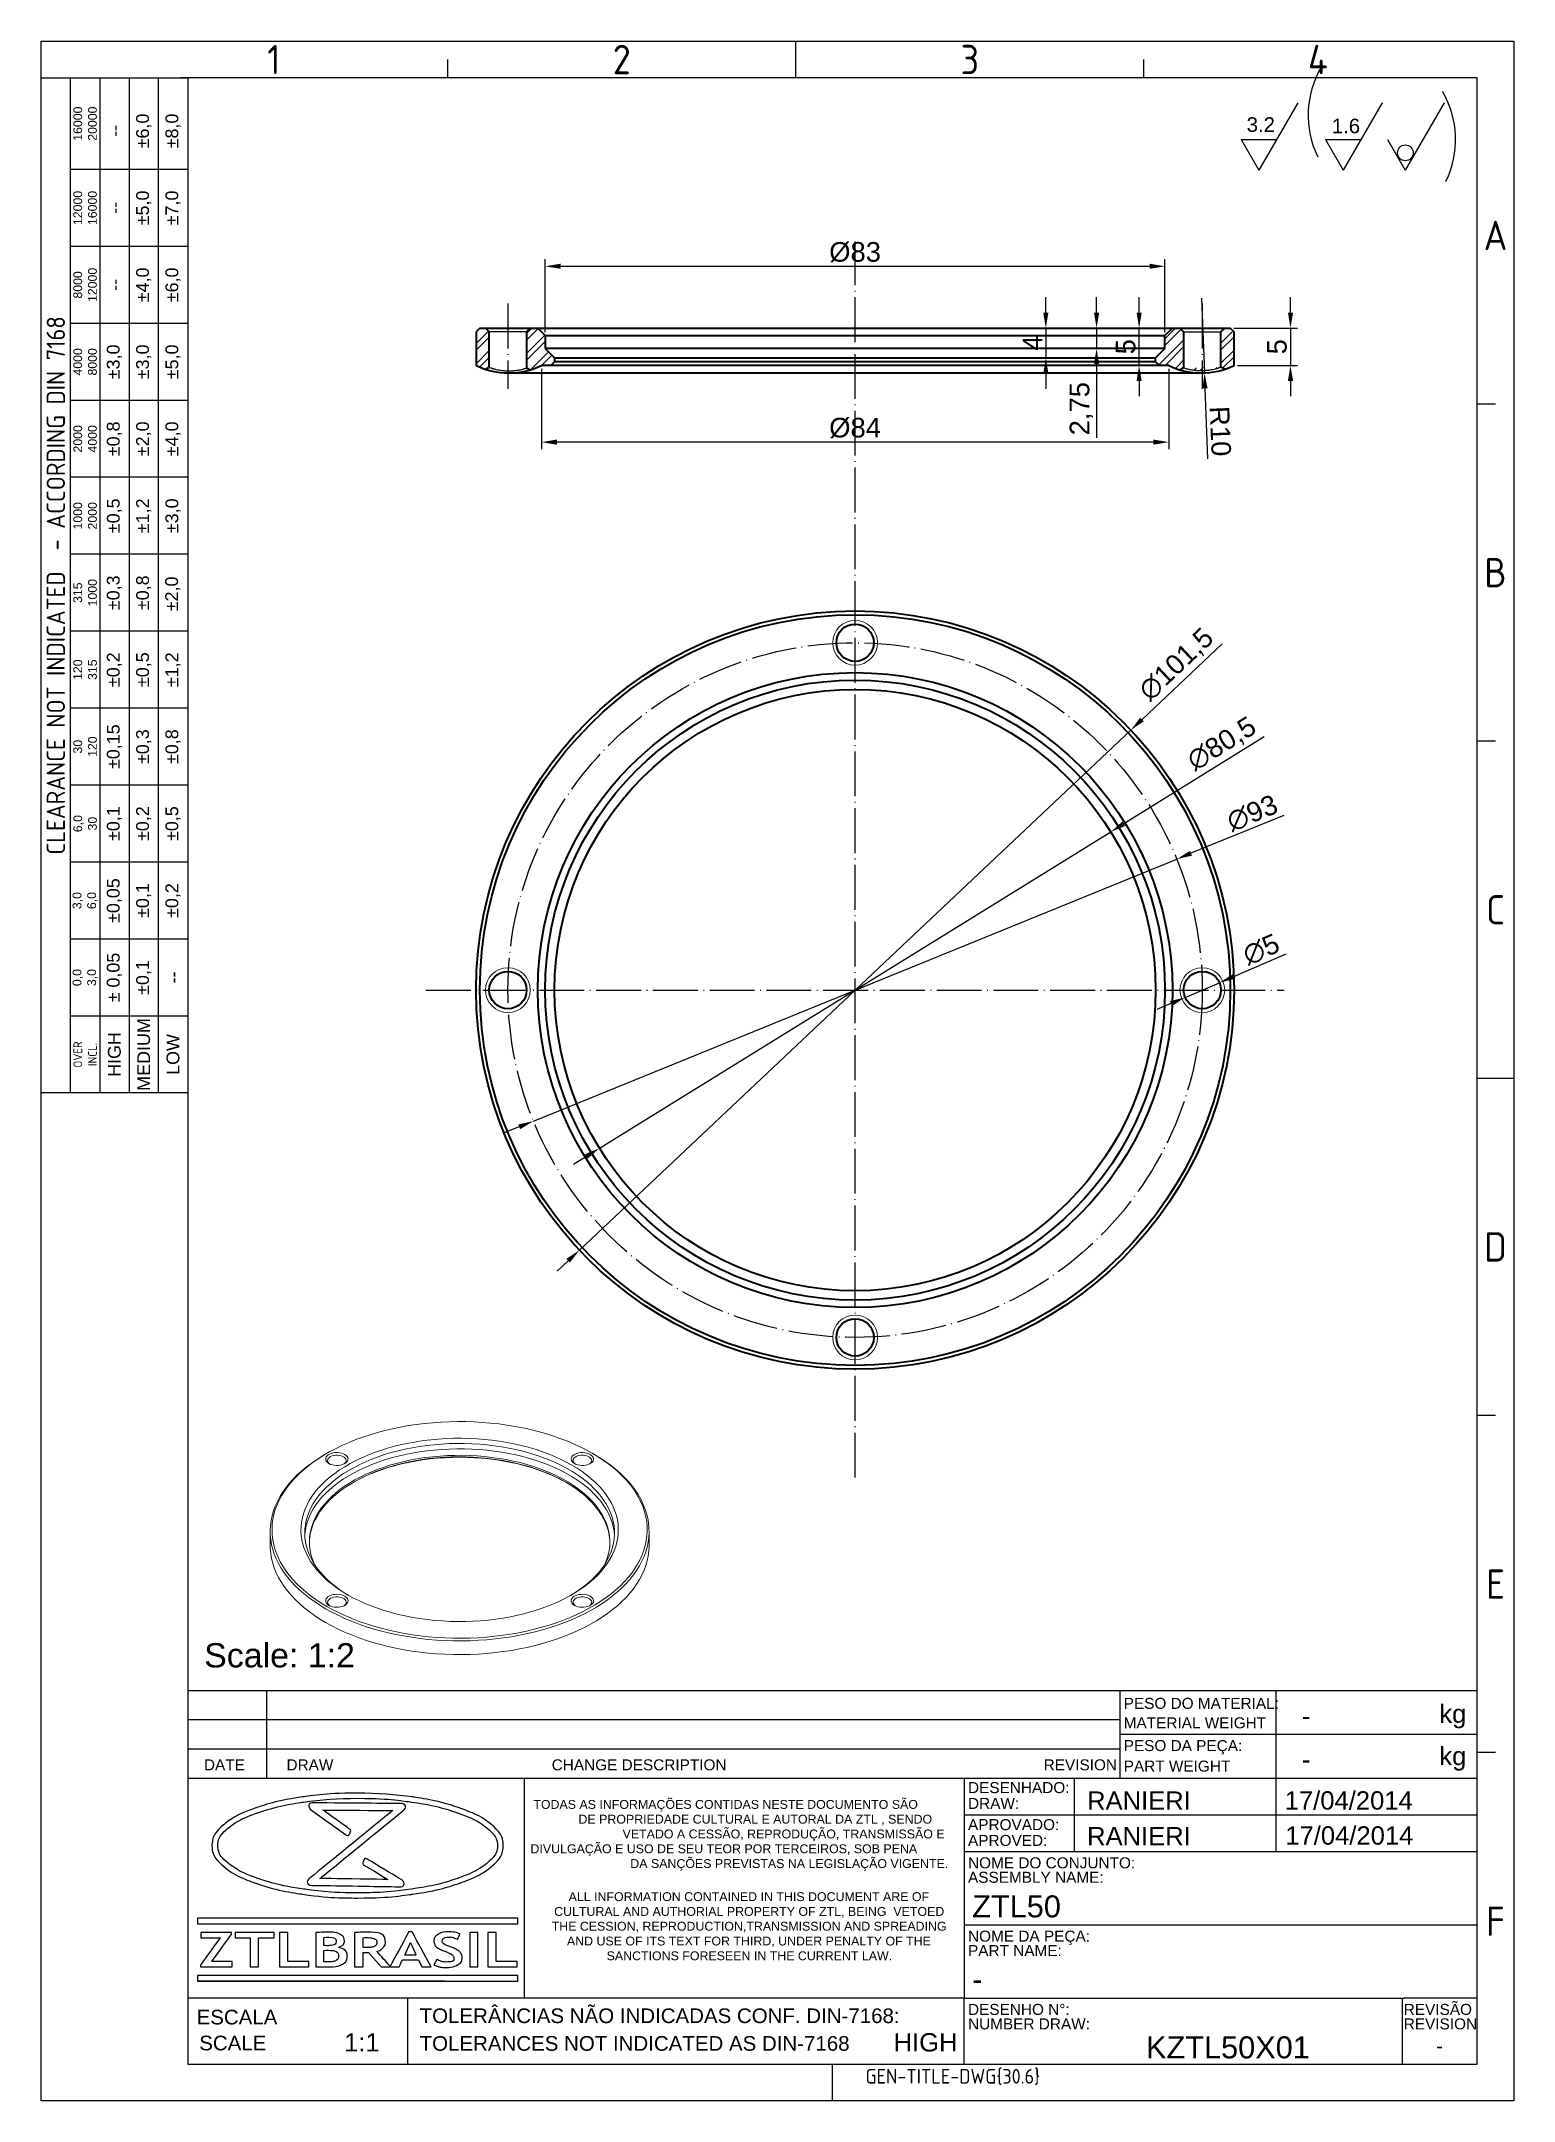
# Model space of a CAD drawing. Header units: millimetres. Extents: x 4337 to 4534, y 1258 to 1534.
import ezdxf
from ezdxf.enums import TextEntityAlignment as Align

# ---------------------------------------------------------------- set-up
doc = ezdxf.new("R2010")
doc.units = ezdxf.units.MM
for name, pattern in [('ACAD_ISO02W100', [15, 12, -3]), ('ACAD_ISO04W100', [30, 24, -3, 0, -3]), ('HIDDEN', [1.905, 1.27, -0.635])]:
    doc.linetypes.add(name, pattern=pattern)
for name, color, linetype, lineweight in [('AM_0', 7, 'Continuous', 40), ('AM_4', 1, 'ACAD_ISO04W100', 25), ('AM_5', 5, 'Continuous', 25), ('AM_8', 40, 'ACAD_ISO02W100', 35)]:
    doc.layers.add(name, color=color, linetype=linetype, lineweight=lineweight)
doc.layers.add('Camada 1', color=7, linetype='Continuous')
doc.styles.add('ACISOTS', font='isocp.shx', dxfattribs={"height": 1})
doc.styles.get("Standard").update_dxf_attribs({"font": 'arial.ttf'})
doc.dimstyles.new('ISO-25', dxfattribs={"dimscale": 0.75, "dimtxt": 3.5, "dimasz": 2.75, "dimexe": 1.25, "dimexo": 0.625, "dimtad": 1, "dimtxsty": 'Standard', "dimcen": 2.5, "dimadec": 0, "dimazin": 0, "dimtfac": 1, "dimtmove": 0, "dimatfit": 3, "dimfxl": 1, "dimarcsym": 0})

msp = doc.modelspace()

# ---------------------------------------------------------------- texts
at = {"color": 135, "lineweight": 25, "style": 'ACISOTS'}
for s, p in [('1', (4367.781, 1531.393)), ('2', (4414.389, 1531.393)), ('3', (4460.997, 1531.393)), ('4', (4507.606, 1531.393)), ('A', (4531.4, 1507.843)), ('B', (4531.4, 1462.707)), ('C', (4531.4, 1417.571)), ('D', (4531.4, 1372.434)), ('E', (4531.4, 1327.298)), ('F', (4531.4, 1282.161))]:
    msp.add_text(s, height=3.925, dxfattribs=at).set_placement(p, align=Align.MIDDLE)
for s, height, p in [('PESO DO MATERIAL:', 1.47184, (4481.604, 1310.595)), ('kg', 2.4531, (4523.877, 1308.714)), ('MATERIAL WEIGHT', 1.47184, (4481.604, 1307.988)), ('PESO DA PEÇA:', 1.47184, (4481.604, 1304.938)), ('kg', 2.4531, (4523.877, 1303.054)), ('DATE', 1.4718, (4358.425, 1302.364)), ('DRAW', 1.4718, (4369.482, 1302.364)), ('CHANGE DESCRIPTION', 1.47184, (4404.996, 1302.364)), ('REVISION', 1.4718, (4470.884, 1302.364)), ('PART WEIGHT', 1.47184, (4481.604, 1302.192)), ('DESENHADO:', 1.4718, (4460.755, 1299.314)), ('DRAW:', 1.4718, (4460.755, 1297.196)), ('APROVADO:', 1.4718, (4460.755, 1294.357)), ('APROVED:', 1.4718, (4460.755, 1292.24)), ('NOME DO CONJUNTO:', 1.47184, (4460.755, 1289.245)), ('ASSEMBLY NAME:', 1.47184, (4460.755, 1287.307)), ('NOME DA PEÇA:', 1.47184, (4460.755, 1279.432)), ('PART NAME:', 1.4718, (4460.755, 1277.494)), ('DESENHO N%%d:', 1.47184, (4460.755, 1269.62)), ('REVISÃO', 1.4718, (4519.112, 1269.62)), ('ESCALA', 1.9625, (4357.441, 1268.343)), ('TOLERÂNCIAS NÃO INDICADAS CONF. DIN-7168:', 1.96246, (4387.313, 1268.526)), ('NUMBER DRAW:', 1.47184, (4460.755, 1267.682)), ('REVISION', 1.4718, (4519.112, 1267.682)), ('SCALE', 1.9625, (4357.795, 1264.876)), ('TOLERANCES NOT INDICATED AS DIN-7168', 1.96246, (4387.313, 1264.822))]:
    msp.add_text(s, height=height).set_placement(p)
at = {"color": 135, "lineweight": 25, "attachment_point": 5, "rotation": 90}
for s, insert, char_height, width in [('16000\\P20000', (4342.514, 1522.807), 1.1775, 12.26534), ('--', (4346.439, 1521.826), 1.7171, 10.30289), ('±6,0', (4350.364, 1521.826), 1.7171, 10.30289), ('±8,0', (4354.289, 1521.826), 1.7171, 10.30289), ('12000\\P16000', (4342.514, 1511.523), 1.1775, 10.30289), ('±5,0', (4350.364, 1511.523), 1.7171, 10.30289), ('±7,0', (4354.289, 1511.523), 1.7171, 10.30289), ('--', (4346.439, 1511.523), 1.7171, 10.30289), ('8000\\P12000', (4342.514, 1501.22), 1.1775, 10.30289), ('±4,0', (4350.364, 1501.22), 1.7171, 10.30289), ('±6,0', (4354.289, 1501.22), 1.7171, 10.30289), ('--', (4346.439, 1501.22), 1.7171, 10.30289), ('{\\Fisocp.shx|c0;CLEARANCE NOT INDICATED  - ACCORDING DIN 7168}', (4338.589, 1460.99), 2.45307, 135.90001), ('4000\\P8000', (4342.514, 1490.917), 1.1775, 10.30289), ('±3,0', (4346.439, 1490.917), 1.7171, 10.30289), ('±3,0', (4350.364, 1490.917), 1.7171, 10.30289), ('±5,0', (4354.289, 1490.917), 1.7171, 10.30289), ('2000\\P4000', (4342.514, 1480.614), 1.1775, 10.30289), ('±0,8', (4346.439, 1480.614), 1.7171, 10.30289), ('±2,0', (4350.364, 1480.614), 1.7171, 10.30289), ('±4,0', (4354.289, 1480.614), 1.7171, 10.30289), ('±0,5', (4346.439, 1470.311), 1.7171, 10.30289), ('±1,2', (4350.364, 1470.311), 1.7171, 10.30289), ('±3,0', (4354.289, 1470.311), 1.7171, 10.30289), ('1000\\P2000', (4342.514, 1470.311), 1.1775, 10.30289), ('315\\P1000', (4342.514, 1460.009), 1.1775, 10.30289), ('±0,3', (4346.439, 1460.009), 1.7171, 10.30289), ('±0,8', (4350.364, 1460.009), 1.7171, 10.30289), ('±2,0', (4354.256, 1459.854), 1.7171, 10.30289), ('120\\P315', (4342.514, 1449.706), 1.1775, 10.30289), ('±0,2', (4346.439, 1449.706), 1.7171, 10.30289), ('±0,5', (4350.364, 1449.706), 1.7171, 10.30289), ('±1,2', (4354.289, 1449.706), 1.7171, 10.30289), ('±0,15', (4346.439, 1439.403), 1.7171, 10.30289), ('30\\P120', (4342.514, 1439.403), 1.1775, 10.30289), ('±0,3', (4350.364, 1439.403), 1.7171, 10.30289), ('±0,8', (4354.289, 1439.403), 1.7171, 10.30289), ('±0,1', (4346.439, 1429.1), 1.7171, 10.30289), ('±0,2', (4350.364, 1429.1), 1.7171, 10.30289), ('±0,5', (4354.289, 1429.1), 1.7171, 10.30289), ('6,0\\P30', (4342.514, 1429.1), 1.1775, 10.30289), ('±0,05', (4346.439, 1418.797), 1.7171, 10.30289), ('±0,1', (4350.364, 1418.797), 1.7171, 10.30289), ('±0,2', (4354.289, 1418.797), 1.7171, 10.30289), ('3,0\\P6,0', (4342.514, 1418.797), 1.1775, 10.30289), ('± 0,05', (4346.439, 1408.494), 1.7171, 10.30289), ('0,0\\P3,0', (4342.514, 1408.494), 1.1775, 10.30289), ('\\pt4.79529;±0,1', (4350.364, 1408.494), 1.71715, 10.30289), ('--', (4354.289, 1408.494), 1.7171, 10.30289), ('HIGH', (4346.439, 1398.191), 1.7171, 10.30289), ('MEDIUM', (4350.364, 1398.191), 1.7171, 10.30289), ('LOW', (4354.289, 1398.191), 1.7171, 10.30289), ('{\\Fisocp.shx|c0;OVER\\PINCL.}', (4342.514, 1398.191), 1.17747, 10.30289)]:
    msp.add_mtext(s, dxfattribs=dict(at, insert=insert, char_height=char_height, width=width))
at = {"ltscale": 0.25, "insert": (4358.457, 1319.386), "char_height": 3.25, "attachment_point": 1}
msp.add_mtext_dynamic_manual_height_columns('Scale: 1:2', width=26.74894, gutter_width=12.5, heights=[0], dxfattribs=at)
at = {"linetype": 'Continuous', "char_height": 1.18729, "attachment_point": 1}
for s, width, gutter_width, heights, insert in [('\\pi1.3835;TODAS AS INFORMAÇÕES CONTIDAS NESTE DOCUMENTO SÃO \\P\\pi7.4287;DE PROPRIEDADE CULTURAL E AUTORAL DA ZTL , SENDO \\P\\pi13.334;VETADO A CESSÃO, REPRODUÇÃO, TRANSMISSÃO E \\P\\pi0.99825;DIVULGAÇÃO E USO DE SEU TEOR POR TERCEIROS, SOB PENA \\P\\pi14.37;DA SANÇÕES PREVISTAS NA LEGISLAÇÃO VIGENTE.', 57.54943, 0, [13.028], (4401.157, 1298.395)), ('\\pi2.5421;ALL INFORMATION CONTAINED IN THIS DOCUMENT ARE OF \\P\\pi0.60571;CULTURAL AND AUTHORIAL PROPERTY OF ZTL, BEING  VETOED \\P\\pi0.27001;THE CESSION, REPRODUCTION,TRANSMISSION AND SPREADING \\P\\pi2.3178;AND USE OF ITS TEXT FOR THIRD, UNDER PENALTY OF THE \\P\\pi7.6351;SANCTIONS FORESEEN IN THE CURRENT LAW.', 53.29567, 12.5, [0], (4404.722, 1286.044))]:
    msp.add_mtext_dynamic_manual_height_columns(s, width=width, gutter_width=gutter_width, heights=heights, dxfattribs=dict(at, insert=insert))
for p in [(4505.458, 1309.662), (4505.458, 1303.824)]:
    msp.add_attdef('-', text='', height=2.453).set_placement(p, align=Align.MIDDLE_LEFT)
for tag, p, height in [('RANIERI', (4476.7, 1297.081), 2.453), ('17/04/2014', (4503.17, 1297.109), 2.453), ('RANIERI', (4476.698, 1292.333), 2.453), ('17/04/2014', (4503.248, 1292.415), 2.453), ('ZTL50', (4461.31, 1282.676), 2.944), ('-', (4461.31, 1272.938), 2.944), ('KZTL50X01', (4484.591, 1263.805), 2.944)]:
    msp.add_attdef(tag, p, '', height=height)
for tag, height, p in [('1:1', 2.453, (4379.581, 1265.949)), ('HIGH', 2.453, (4455.069, 1265.949)), ('-', 1.919, (4523.902, 1265.47))]:
    msp.add_attdef(tag, text='', height=height).set_placement(p, align=Align.MIDDLE_CENTER)
at = {"color": 135, "style": 'ACISOTS'}
msp.add_attdef('GEN-TITLE-DWG{30.6}', (4447.018, 1260.423), '', height=1.962, dxfattribs=at)
at = {"layer": 'AM_5', "char_height": 1.9519, "attachment_point": 1}
for s, insert in [('3.2', (4498.076, 1523.661)), ('1.6', (4509.476, 1523.473))]:
    msp.add_mtext_dynamic_manual_height_columns(s, width=18.23779, gutter_width=12.5, heights=[0], dxfattribs=dict(at, insert=insert))

# ---------------------------------------------------------------- blocks, each defined once
blk = doc.blocks.new('*D64')
at = {"layer": 'AM_5', "color": 0, "lineweight": -2, "ltscale": 0.25, "transparency": 16777216}
for p, q in [((4503.94, 1497.5), (4503.94, 1499.56)), ((4496.35, 1495.44), (4504.88, 1495.44)), ((4503.94, 1495.44), (4503.94, 1490.44)), ((4496.85, 1490.44), (4504.88, 1490.44)), ((4503.94, 1488.37), (4503.94, 1486.31))]:
    blk.add_line(p, q, dxfattribs=at)
at = {"layer": 'AM_5', "color": 0, "ltscale": 0.25, "transparency": 16777216}
for points in [[(4503.6, 1497.5), (4504.29, 1497.5), (4503.94, 1495.44)], [(4503.6, 1488.37), (4504.29, 1488.37), (4503.94, 1490.44)]]:
    blk.add_solid(points, dxfattribs=at)
at = {"layer": 'Defpoints', "color": 0, "ltscale": 0.25, "transparency": 16777216}
for p in [(4495.88, 1495.44), (4496.38, 1490.44), (4503.94, 1490.44)]:
    blk.add_point(p, dxfattribs=at)
at = {"layer": 'AM_5', "color": 0, "ltscale": 0.25, "transparency": 16777216, "insert": (4502.14, 1492.94), "char_height": 2.62, "attachment_point": 5, "rotation": 90}
blk.add_mtext('5', dxfattribs=at)
blk = doc.blocks.new('*D65')
at = {"layer": 'AM_5', "color": 0, "lineweight": -2, "ltscale": 0.25, "transparency": 16777216}
for p, q in [((4477.97, 1497.5), (4477.97, 1499.56)), ((4477.51, 1495.44), (4477.04, 1495.44)), ((4477.97, 1495.44), (4477.97, 1492.69)), ((4477.51, 1492.69), (4477.04, 1492.69)), ((4477.97, 1490.62), (4477.97, 1480.74))]:
    blk.add_line(p, q, dxfattribs=at)
at = {"layer": 'AM_5', "color": 0, "ltscale": 0.25, "transparency": 16777216}
for points in [[(4477.63, 1497.5), (4478.32, 1497.5), (4477.97, 1495.44)], [(4477.63, 1490.62), (4478.32, 1490.62), (4477.97, 1492.69)]]:
    blk.add_solid(points, dxfattribs=at)
at = {"layer": 'Defpoints', "color": 0, "ltscale": 0.25, "transparency": 16777216}
for p in [(4477.97, 1495.44), (4477.97, 1492.69), (4477.97, 1492.69)]:
    blk.add_point(p, dxfattribs=at)
at = {"layer": 'AM_5', "color": 0, "ltscale": 0.25, "transparency": 16777216, "insert": (4475.93, 1484.65), "char_height": 2.625, "attachment_point": 5, "rotation": 90}
blk.add_mtext('2,75', dxfattribs=at)
blk = doc.blocks.new('*D66')
at = {"layer": 'AM_5', "color": 0, "lineweight": -2, "ltscale": 0.25, "transparency": 16777216}
for p, q in [((4483.67, 1497.5), (4483.67, 1499.56)), ((4483.2, 1495.44), (4482.73, 1495.44)), ((4483.67, 1490.44), (4483.67, 1495.44)), ((4483.2, 1490.44), (4482.73, 1490.44)), ((4483.67, 1488.37), (4483.67, 1486.31))]:
    blk.add_line(p, q, dxfattribs=at)
at = {"layer": 'AM_5', "color": 0, "ltscale": 0.25, "transparency": 16777216}
for points in [[(4483.33, 1497.5), (4484.01, 1497.5), (4483.67, 1495.44)], [(4483.33, 1488.37), (4484.01, 1488.37), (4483.67, 1490.44)]]:
    blk.add_solid(points, dxfattribs=at)
at = {"layer": 'Defpoints', "color": 0, "ltscale": 0.25, "transparency": 16777216}
for p in [(4483.67, 1495.44), (4483.67, 1495.44), (4483.67, 1490.44)]:
    blk.add_point(p, dxfattribs=at)
at = {"layer": 'AM_5', "color": 0, "ltscale": 0.25, "transparency": 16777216, "insert": (4481.87, 1492.94), "char_height": 2.62, "attachment_point": 5, "rotation": 90}
blk.add_mtext('5', dxfattribs=at)
blk = doc.blocks.new('*D67')
at = {"layer": 'AM_5', "color": 0, "lineweight": -2, "ltscale": 0.25, "transparency": 16777216}
for p, q in [((4471.18, 1497.5), (4471.18, 1499.56)), ((4470.71, 1495.44), (4470.24, 1495.44)), ((4471.18, 1495.44), (4471.18, 1491.44)), ((4471.18, 1489.37), (4471.18, 1487.31)), ((4471.28, 1491.44), (4472.11, 1491.44))]:
    blk.add_line(p, q, dxfattribs=at)
at = {"layer": 'AM_5', "color": 0, "ltscale": 0.25, "transparency": 16777216}
for points in [[(4470.83, 1497.5), (4471.52, 1497.5), (4471.18, 1495.44)], [(4470.83, 1489.37), (4471.52, 1489.37), (4471.18, 1491.44)]]:
    blk.add_solid(points, dxfattribs=at)
at = {"layer": 'Defpoints', "color": 0, "ltscale": 0.25, "transparency": 16777216}
for p in [(4471.18, 1495.44), (4470.81, 1491.44), (4471.18, 1491.44)]:
    blk.add_point(p, dxfattribs=at)
at = {"layer": 'AM_5', "color": 0, "ltscale": 0.25, "transparency": 16777216, "insert": (4469.39, 1493.44), "char_height": 2.62, "attachment_point": 5, "rotation": 90}
blk.add_mtext('4', dxfattribs=at)
blk = doc.blocks.new('*D68')
at = {"layer": 'AM_5', "color": 0, "lineweight": -2, "ltscale": 0.25, "transparency": 16777216}
for p, q in [((4494.78, 1453.15), (4484.06, 1443.04)), ((4408.71, 1372), (4482.56, 1441.63)), ((4407.21, 1370.59), (4405.71, 1369.17))]:
    blk.add_line(p, q, dxfattribs=at)
at = {"layer": 'AM_5', "color": 0, "ltscale": 0.25, "transparency": 16777216}
for points in [[(4483.82, 1443.29), (4484.29, 1442.79), (4482.56, 1441.63)], [(4406.97, 1370.84), (4407.44, 1370.34), (4408.71, 1372)]]:
    blk.add_solid(points, dxfattribs=at)
at = {"layer": 'Defpoints', "color": 0, "ltscale": 0.25, "transparency": 16777216}
for p in [(4482.56, 1441.63), (4408.71, 1372)]:
    blk.add_point(p, dxfattribs=at)
at = {"layer": 'AM_5', "color": 0, "ltscale": 0.25, "transparency": 16777216, "insert": (4488.74, 1450.33), "char_height": 2.625, "attachment_point": 5, "rotation": 43.3144}
blk.add_mtext('∅101,5', dxfattribs=at)
blk = doc.blocks.new('*D69')
at = {"layer": 'AM_5', "color": 0, "lineweight": -2, "ltscale": 0.25, "transparency": 16777216}
for p, q in [((4500.41, 1440.71), (4481.62, 1429.08)), ((4411.4, 1385.64), (4479.86, 1427.99)), ((4409.65, 1384.55), (4407.9, 1383.47))]:
    blk.add_line(p, q, dxfattribs=at)
at = {"layer": 'AM_5', "color": 0, "ltscale": 0.25, "transparency": 16777216}
for points in [[(4481.43, 1429.37), (4481.8, 1428.78), (4479.86, 1427.99)], [(4409.47, 1384.85), (4409.83, 1384.26), (4411.4, 1385.64)]]:
    blk.add_solid(points, dxfattribs=at)
at = {"layer": 'Defpoints', "color": 0, "ltscale": 0.25, "transparency": 16777216}
for p in [(4479.86, 1427.99), (4411.4, 1385.64)]:
    blk.add_point(p, dxfattribs=at)
at = {"layer": 'AM_5', "color": 0, "ltscale": 0.25, "transparency": 16777216, "insert": (4494.8, 1439.69), "char_height": 2.625, "attachment_point": 5, "rotation": 31.7432}
blk.add_mtext('∅80,5', dxfattribs=at)
blk = doc.blocks.new('*D70')
at = {"layer": 'AM_5', "color": 0, "lineweight": -2, "ltscale": 0.25, "transparency": 16777216}
for p, q in [((4492.01, 1499.43), (4492.42, 1489.44)), ((4492.88, 1477.95), (4492.5, 1487.38))]:
    blk.add_line(p, q, dxfattribs=at)
at = {"layer": 'AM_5', "color": 0, "ltscale": 0.25, "transparency": 16777216}
blk.add_solid([(4492.84, 1487.39), (4492.16, 1487.36), (4492.42, 1489.44)], dxfattribs=at)
at = {"layer": 'Defpoints', "color": 0, "ltscale": 0.25, "transparency": 16777216}
for p in [(4492.01, 1499.43), (4492.42, 1489.44)]:
    blk.add_point(p, dxfattribs=at)
at = {"layer": 'AM_5', "color": 0, "ltscale": 0.25, "transparency": 16777216, "insert": (4494.54, 1481.63), "char_height": 2.625, "attachment_point": 5, "rotation": 272.3375}
blk.add_mtext('R10', dxfattribs=at)
blk = doc.blocks.new('*D71')
at = {"layer": 'AM_5', "color": 0, "lineweight": -2, "ltscale": 0.25, "transparency": 16777216}
for p, q in [((4404.13, 1494.9), (4404.13, 1504.65)), ((4406.2, 1503.71), (4485.07, 1503.71)), ((4487.13, 1494.9), (4487.13, 1504.65))]:
    blk.add_line(p, q, dxfattribs=at)
at = {"layer": 'AM_5', "color": 0, "ltscale": 0.25, "transparency": 16777216}
for points in [[(4406.2, 1504.06), (4406.2, 1503.37), (4404.13, 1503.71)], [(4485.07, 1504.06), (4485.07, 1503.37), (4487.13, 1503.71)]]:
    blk.add_solid(points, dxfattribs=at)
at = {"layer": 'Defpoints', "color": 0, "ltscale": 0.25, "transparency": 16777216}
for p in [(4487.13, 1503.71), (4404.13, 1494.44), (4487.13, 1494.44)]:
    blk.add_point(p, dxfattribs=at)
at = {"layer": 'AM_5', "color": 0, "ltscale": 0.25, "transparency": 16777216, "insert": (4445.63, 1505.59), "char_height": 2.625, "attachment_point": 5}
blk.add_mtext('%%c83', dxfattribs=at)
blk = doc.blocks.new('*D72')
at = {"layer": 'AM_5', "color": 0, "lineweight": -2, "ltscale": 0.25, "transparency": 16777216}
for p, q in [((4403.63, 1489.97), (4403.63, 1479.24)), ((4487.63, 1489.97), (4487.63, 1479.24)), ((4485.57, 1480.17), (4405.7, 1480.17))]:
    blk.add_line(p, q, dxfattribs=at)
at = {"layer": 'AM_5', "color": 0, "ltscale": 0.25, "transparency": 16777216}
for points in [[(4405.7, 1480.52), (4405.7, 1479.83), (4403.63, 1480.17)], [(4485.57, 1480.52), (4485.57, 1479.83), (4487.63, 1480.17)]]:
    blk.add_solid(points, dxfattribs=at)
at = {"layer": 'Defpoints', "color": 0, "ltscale": 0.25, "transparency": 16777216}
for p in [(4403.63, 1490.44), (4487.63, 1490.44), (4403.63, 1480.17)]:
    blk.add_point(p, dxfattribs=at)
at = {"layer": 'AM_5', "color": 0, "ltscale": 0.25, "transparency": 16777216, "insert": (4445.63, 1482.06), "char_height": 2.625, "attachment_point": 5}
blk.add_mtext('%%C84', dxfattribs=at)
blk = doc.blocks.new('*D77')
at = {"layer": 'AM_5', "color": 0, "lineweight": -2, "ltscale": 0.25, "transparency": 16777216}
for p, q in [((4503.04, 1430.18), (4490.61, 1425.13)), ((4402.56, 1389.28), (4488.7, 1424.35)), ((4400.65, 1388.51), (4398.74, 1387.73))]:
    blk.add_line(p, q, dxfattribs=at)
at = {"layer": 'AM_5', "color": 0, "ltscale": 0.25, "transparency": 16777216}
for points in [[(4490.48, 1425.44), (4490.74, 1424.81), (4488.7, 1424.35)], [(4400.52, 1388.82), (4400.78, 1388.19), (4402.56, 1389.28)]]:
    blk.add_solid(points, dxfattribs=at)
at = {"layer": 'Defpoints', "color": 0, "ltscale": 0.25, "transparency": 16777216}
for p in [(4488.7, 1424.35), (4402.56, 1389.28)]:
    blk.add_point(p, dxfattribs=at)
at = {"layer": 'AM_5', "color": 0, "ltscale": 0.25, "transparency": 16777216, "insert": (4498.83, 1430.5), "char_height": 2.625, "attachment_point": 5, "rotation": 22.1505}
blk.add_mtext('∅93', dxfattribs=at)
blk = doc.blocks.new('*D79')
at = {"layer": 'AM_5', "color": 0, "lineweight": -2, "ltscale": 0.25, "transparency": 16777216}
for p, q in [((4503.31, 1411.61), (4496.33, 1408.61)), ((4489.84, 1405.83), (4494.43, 1407.8)), ((4487.94, 1405.02), (4486.04, 1404.2))]:
    blk.add_line(p, q, dxfattribs=at)
at = {"layer": 'AM_5', "color": 0, "ltscale": 0.25, "transparency": 16777216}
for points in [[(4496.19, 1408.93), (4496.46, 1408.3), (4494.43, 1407.8)], [(4487.8, 1405.33), (4488.08, 1404.7), (4489.84, 1405.83)]]:
    blk.add_solid(points, dxfattribs=at)
at = {"layer": 'Defpoints', "color": 0, "ltscale": 0.25, "transparency": 16777216}
for p in [(4494.43, 1407.8), (4489.84, 1405.83)]:
    blk.add_point(p, dxfattribs=at)
at = {"layer": 'AM_5', "color": 0, "ltscale": 0.25, "transparency": 16777216, "insert": (4500.02, 1412.25), "char_height": 2.625, "attachment_point": 5, "rotation": 23.2341}
blk.add_mtext('∅5', dxfattribs=at)

# ---------------------------------------------------------------- dimensions: what is measured, and where the dimension line sits
at = {"layer": 'AM_5', "ltscale": 0.25}
for base, p1, p2, text, picture, middle in [((4487.133, 1503.712), (4404.133, 1494.436), (4487.133, 1494.436), '%%c83', '*D71', (4445.633, 1505.595)), ((4403.633, 1480.174), (4487.633, 1490.436), (4403.633, 1490.436), '%%C84', '*D72', (4445.633, 1482.056))]:
    dim = msp.add_linear_dim(base=base, p1=p1, p2=p2, text=text, dimstyle='ISO-25', dxfattribs=at)
    dim.commit()
    dim.dimension.update_dxf_attribs({"geometry": picture, "text_midpoint": middle})
dim = msp.add_linear_dim(base=(4471.176, 1491.436), p1=(4471.176, 1495.436), p2=(4470.808, 1491.436), angle=90, dimstyle='ISO-25', dxfattribs=at)
dim.commit()
dim.dimension.update_dxf_attribs({"geometry": '*D67', "text_midpoint": (4471.176, 1493.436), "dimtype": 160})
for base, p1, p2, picture, middle in [((4477.975, 1492.686), (4477.975, 1495.436), (4477.975, 1492.686), '*D65', (4475.928, 1484.65)), ((4483.671, 1495.436), (4483.671, 1490.436), (4483.671, 1495.436), '*D66', (4481.867, 1492.936)), ((4503.945, 1490.436), (4495.883, 1495.436), (4496.383, 1490.436), '*D64', (4502.141, 1492.936))]:
    dim = msp.add_linear_dim(base=base, p1=p1, p2=p2, angle=90, dimstyle='ISO-25', dxfattribs=at)
    dim.commit()
    dim.dimension.update_dxf_attribs({"geometry": picture, "text_midpoint": middle})
dim = msp.add_radius_dim(center=(4492.008, 1499.428), mpoint=(4492.415, 1489.436), dimstyle='ISO-25', dxfattribs=at)
dim.commit()
dim.dimension.update_dxf_attribs({"geometry": '*D70', "text_midpoint": (4492.737, 1481.552), "dimtype": 164})
for p1, p2, picture, middle in [((4408.707, 1372.001), (4482.558, 1441.63), '*D68', (4488.736, 1450.326)), ((4489.835, 1405.829), (4494.43, 1407.801), '*D79', (4500.02, 1412.25))]:
    dim = msp.add_diameter_dim_2p(p1=p1, p2=p2, dimstyle='ISO-25', dxfattribs=at)
    dim.commit()
    dim.dimension.update_dxf_attribs({"geometry": picture, "text_midpoint": middle})
for p1, p2, picture, middle in [((4411.403, 1385.639), (4479.862, 1427.991), '*D69', (4495.894, 1437.91)), ((4402.564, 1389.283), (4488.701, 1424.347), '*D77', (4499.541, 1428.76))]:
    dim = msp.add_diameter_dim_2p(p1=p1, p2=p2, dimstyle='ISO-25', dxfattribs=at)
    dim.commit()
    dim.dimension.update_dxf_attribs({"geometry": picture, "text_midpoint": middle, "dimtype": 163})

# ---------------------------------------------------------------- hatches: boundary and pattern name
at = {"layer": 'AM_5', "ltscale": 0.25}
h = msp.add_hatch(dxfattribs=at)
h.set_pattern_fill('ANSI32', color=256, scale=0.2)
h.paths.add_polyline_path([(4396.633, 1494.936), (4396.133, 1495.436), (4395.383, 1495.436), (4394.883, 1494.936), (4394.883, 1490.436, 0.034608), (4396.165, 1489.918), (4396.633, 1490.186)])
h.paths.add_polyline_path([(4404.133, 1492.686), (4404.133, 1494.436), (4403.133, 1495.436), (4402.133, 1495.436), (4401.633, 1494.936), (4401.633, 1490.108), (4402.093, 1489.838, 0.0413517), (4403.633, 1490.436), (4404.883, 1490.436), (4405.383, 1490.936), (4405.383, 1491.436)])
edge = h.paths.add_edge_path()
edge.add_spline(control_points=[(4491.871, 1489.432), (4491.77, 1489.432), (4491.475, 1489.431), (4491.005, 1489.467), (4490.489, 1489.53), (4490.037, 1489.611), (4489.666, 1489.697), (4489.384, 1489.774), (4489.239, 1489.817), (4489.177, 1489.837), (4489.17, 1489.839)], knot_values=[0.0456421, 0.0456421, 0.0456421, 0.0456421, 0.1152328, 0.2497053, 0.3834924, 0.5171611, 0.6494233, 0.7815687, 0.912686, 1, 1, 1, 1], degree=3, periodic=0)
edge.add_arc((4492.008, 1499.428), 10, 253.5264, 257.33288, ccw=False)
edge.add_spline(control_points=[(4489.17, 1489.839), (4489.166, 1489.84), (4489.166, 1489.84), (4489.173, 1489.838), (4489.173, 1489.838)], knot_values=[0, 0, 0, 0, 0.0432599, 0.0456421, 0.0456421, 0.0456421, 0.0456421], degree=3, periodic=0)
edge.add_line((4489.172, 1489.838), (4489.172, 1489.838))
edge.add_arc((4492.008, 1499.428), 10, 244.05552, 253.52724, ccw=False)
edge.add_line((4487.633, 1490.436), (4486.383, 1490.436))
edge.add_line((4486.383, 1490.436), (4485.883, 1490.936))
edge.add_line((4485.883, 1490.936), (4485.883, 1491.436))
edge.add_line((4485.883, 1491.436), (4487.133, 1492.686))
edge.add_line((4487.133, 1492.686), (4487.133, 1494.436))
edge.add_line((4487.133, 1494.436), (4488.133, 1495.436))
edge.add_line((4488.133, 1495.436), (4489.133, 1495.436))
edge.add_line((4489.133, 1495.436), (4489.633, 1494.936))
edge.add_line((4489.633, 1494.936), (4489.633, 1490.108))
edge.add_spline(control_points=[(4489.633, 1490.108), (4489.633, 1490.108), (4489.633, 1490.108), (4489.633, 1490.108), (4489.633, 1490.108)], knot_values=[0.9989327, 0.9989327, 0.9989327, 0.9989327, 0.9989547, 1, 1, 1, 1], degree=3, periodic=0)
edge.add_spline(control_points=[(4489.633, 1490.108), (4489.641, 1490.105), (4489.692, 1490.087), (4489.795, 1490.051), (4489.965, 1489.997), (4490.147, 1489.944), (4490.365, 1489.889), (4490.614, 1489.835), (4490.887, 1489.787), (4491.229, 1489.742), (4491.65, 1489.71), (4492.144, 1489.707), (4492.637, 1489.736), (4493.098, 1489.794), (4493.522, 1489.871), (4493.774, 1489.93), (4493.896, 1489.962), (4493.904, 1489.964), (4493.954, 1489.977), (4494.043, 1490.001), (4494.164, 1490.035), (4494.271, 1490.067), (4494.366, 1490.096), (4494.487, 1490.136), (4494.606, 1490.176), (4494.623, 1490.183), (4494.632, 1490.186)], knot_values=[0, 0, 0, 0, 0.038169, 0.1005954, 0.14177, 0.1829063, 0.2257985, 0.2682187, 0.3095961, 0.3509514, 0.4133183, 0.4757436, 0.5379642, 0.600603, 0.6589318, 0.7215088, 0.7245258, 0.7256221, 0.7257653, 0.7518057, 0.7766569, 0.8015008, 0.8262644, 0.8510189, 0.9136049, 0.9748394, 0.9748394, 0.9748394, 0.9748394], degree=3, periodic=0)
edge.add_line((4489.632, 1490.108), (4489.172, 1489.838))
edge.add_arc((4492.008, 1499.428), 10, 253.52724, 268.31974)
h.paths.add_polyline_path([(4496.383, 1494.936), (4495.883, 1495.436), (4495.133, 1495.436), (4494.633, 1494.936), (4494.633, 1490.186), (4495.1, 1489.918, 0.034608), (4496.383, 1490.436)])

# ---------------------------------------------------------------- linework, layer by layer
at = {"color": 135, "lineweight": 25}
for p, q in [((4336.627, 1258.121), (4336.627, 1533.846)), ((4336.627, 1533.846), (4533.853, 1533.846)), ((4437.693, 1528.94), (4437.693, 1533.846)), ((4533.853, 1533.846), (4533.853, 1258.121)), ((4391.085, 1528.94), (4391.085, 1531.393)), ((4484.301, 1528.94), (4484.301, 1531.393)), ((4340.552, 1393.04), (4340.552, 1528.94)), ((4344.476, 1528.94), (4344.476, 1393.04)), ((4348.401, 1528.94), (4348.401, 1393.04)), ((4352.326, 1393.04), (4352.326, 1528.94)), ((4356.251, 1516.674), (4340.552, 1516.674)), ((4356.251, 1506.372), (4340.552, 1506.372)), ((4356.251, 1496.069), (4340.552, 1496.069)), ((4356.251, 1485.766), (4340.552, 1485.766)), ((4531.4, 1485.275), (4528.947, 1485.275)), ((4356.251, 1475.463), (4340.552, 1475.463)), ((4356.251, 1465.16), (4340.552, 1465.16)), ((4356.251, 1454.857), (4340.552, 1454.857)), ((4356.251, 1444.554), (4340.552, 1444.554)), ((4531.4, 1440.139), (4528.947, 1440.139)), ((4356.251, 1434.251), (4340.552, 1434.251)), ((4356.251, 1423.948), (4340.552, 1423.948)), ((4356.251, 1413.646), (4340.552, 1413.646)), ((4356.251, 1403.343), (4340.552, 1403.343)), ((4528.947, 1395.002), (4533.853, 1395.002)), ((4531.4, 1349.866), (4528.947, 1349.866)), ((4531.4, 1304.729), (4528.947, 1304.729)), ((4442.599, 1258.121), (4442.599, 1263.027)), ((4533.853, 1258.121), (4336.627, 1258.121))]:
    msp.add_line(p, q, dxfattribs=at)
for p, q in [((4528.947, 1528.94), (4355.27, 1528.94)), ((4356.251, 1528.94), (4356.251, 1263.027)), ((4528.947, 1263.027), (4528.947, 1528.94)), ((4356.251, 1313.07), (4528.947, 1313.07)), ((4356.251, 1313.07), (4356.251, 1263.027)), ((4356.251, 1313.07), (4481.11, 1313.07)), ((4366.852, 1301.295), (4366.852, 1313.07)), ((4481.11, 1301.295), (4481.11, 1313.07)), ((4501.963, 1313.07), (4501.963, 1307.182)), ((4528.947, 1263.027), (4528.947, 1313.07)), ((4481.11, 1309.145), (4356.251, 1309.145)), ((4481.11, 1307.182), (4528.947, 1307.182)), ((4501.963, 1307.182), (4501.963, 1301.295)), ((4356.251, 1305.22), (4481.11, 1305.22)), ((4356.251, 1301.295), (4460.261, 1301.295)), ((4401.322, 1301.295), (4401.322, 1271.858)), ((4460.261, 1301.295), (4460.261, 1282.652)), ((4460.261, 1301.295), (4528.947, 1301.295)), ((4474.98, 1301.295), (4474.98, 1291.483)), ((4501.963, 1301.295), (4501.963, 1291.483)), ((4460.261, 1296.389), (4528.947, 1296.389)), ((4460.261, 1291.483), (4528.947, 1291.483)), ((4460.261, 1282.652), (4460.261, 1271.858)), ((4460.261, 1281.67), (4528.947, 1281.67)), ((4460.261, 1271.858), (4356.251, 1271.858)), ((4385.688, 1271.858), (4385.688, 1263.027)), ((4460.261, 1263.027), (4460.261, 1271.858)), ((4460.261, 1271.858), (4519.135, 1271.858)), ((4518.893, 1271.858), (4518.893, 1263.027)), ((4528.947, 1271.858), (4519.135, 1271.858)), ((4356.251, 1263.027), (4528.947, 1263.027)), ((4356.251, 1263.027), (4528.947, 1263.027))]:
    msp.add_line(p, q)
at = {"color": 7, "linetype": 'HIDDEN', "lineweight": 0}
msp.add_line((4490.033, 1489.615), (4489.838, 1489.66), dxfattribs=at)
at = {"color": 7, "linetype": 'Continuous', "lineweight": 15}
for p, q in [((4374.899, 1344.805), (4374.722, 1344.703)), ((4410.614, 1344.703), (4410.437, 1344.805)), ((4367.293, 1334.346), (4367.293, 1332.509)), ((4418.043, 1332.509), (4418.043, 1334.346))]:
    msp.add_line(p, q, dxfattribs=at)
at = {"color": 135, "lineweight": 25}
msp.add_lwpolyline([(4356.251, 1528.94), (4356.251, 1393.04), (4336.627, 1393.04), (4336.627, 1528.94)], close=True, dxfattribs=at)
at = {"color": 7, "linetype": 'Continuous', "lineweight": 15, "flags": 128}
for points in [[(4374.902, 1324.294), (4375.705, 1323.851), (4376.542, 1323.428), (4377.41, 1323.027), (4378.308, 1322.649), (4379.234, 1322.294), (4380.186, 1321.963), (4381.163, 1321.656), (4382.162, 1321.375), (4383.182, 1321.12), (4384.22, 1320.89), (4385.275, 1320.688), (4386.344, 1320.513), (4387.426, 1320.365), (4388.518, 1320.245), (4389.618, 1320.153), (4390.725, 1320.089), (4391.835, 1320.054), (4392.946, 1320.047), (4394.057, 1320.068), (4395.165, 1320.118), (4396.269, 1320.196), (4397.365, 1320.302), (4398.452, 1320.436), (4399.528, 1320.597), (4400.591, 1320.786), (4401.638, 1321.002), (4402.667, 1321.244), (4403.677, 1321.512), (4404.665, 1321.806), (4405.63, 1322.125), (4406.569, 1322.468), (4407.481, 1322.835), (4408.364, 1323.225), (4409.217, 1323.637), (4410.037, 1324.07), (4410.823, 1324.524), (4411.573, 1324.997), (4412.287, 1325.489), (4412.962, 1325.999), (4413.597, 1326.526), (4414.192, 1327.068), (4414.744, 1327.625), (4415.253, 1328.195), (4415.718, 1328.778), (4416.138, 1329.372), (4416.511, 1329.977), (4416.838, 1330.59), (4417.118, 1331.211), (4417.35, 1331.839), (4417.534, 1332.472), (4417.669, 1333.109), (4417.755, 1333.749), (4417.792, 1334.39), (4417.779, 1335.032), (4417.718, 1335.672), (4417.607, 1336.311), (4417.448, 1336.946), (4417.24, 1337.576), (4416.984, 1338.201), (4416.681, 1338.818), (4416.33, 1339.427), (4415.933, 1340.027), (4415.491, 1340.615), (4415.004, 1341.192), (4414.473, 1341.756), (4413.9, 1342.306), (4413.285, 1342.84), (4412.629, 1343.359), (4411.935, 1343.86), (4411.203, 1344.343), (4410.434, 1344.806), (4409.631, 1345.25), (4408.795, 1345.673), (4407.927, 1346.074), (4407.029, 1346.452), (4406.103, 1346.807), (4405.15, 1347.138), (4404.174, 1347.445), (4403.174, 1347.726), (4402.155, 1347.981), (4401.116, 1348.21), (4400.061, 1348.413), (4398.992, 1348.588), (4397.91, 1348.736), (4396.818, 1348.855), (4395.718, 1348.947), (4394.612, 1349.011), (4393.502, 1349.047), (4392.39, 1349.054), (4391.279, 1349.033), (4390.171, 1348.983), (4389.067, 1348.905), (4387.971, 1348.799), (4386.884, 1348.665), (4385.808, 1348.504), (4384.746, 1348.315), (4383.699, 1348.099), (4382.669, 1347.857), (4381.66, 1347.588), (4380.671, 1347.294), (4379.707, 1346.976), (4378.767, 1346.633), (4377.855, 1346.266), (4376.972, 1345.876), (4376.12, 1345.464), (4375.299, 1345.031), (4374.513, 1344.577), (4373.763, 1344.104), (4373.049, 1343.612), (4372.374, 1343.102), (4371.739, 1342.575), (4371.145, 1342.033), (4370.592, 1341.476), (4370.083, 1340.905), (4369.618, 1340.323), (4369.199, 1339.728), (4368.825, 1339.124), (4368.498, 1338.511), (4368.218, 1337.89), (4367.986, 1337.262), (4367.802, 1336.629), (4367.668, 1335.992), (4367.582, 1335.352), (4367.545, 1334.711), (4367.557, 1334.069), (4367.618, 1333.428), (4367.729, 1332.79), (4367.888, 1332.155), (4368.096, 1331.524), (4368.352, 1330.9), (4368.655, 1330.282), (4369.006, 1329.673), (4369.403, 1329.074), (4369.845, 1328.485), (4370.332, 1327.908), (4370.863, 1327.345), (4371.437, 1326.795), (4372.052, 1326.26), (4372.707, 1325.742), (4373.401, 1325.241), (4374.134, 1324.758), (4374.902, 1324.294)], [(4377.642, 1325.876), (4376.934, 1326.305), (4376.262, 1326.754), (4375.629, 1327.22), (4375.035, 1327.704), (4374.483, 1328.204), (4373.973, 1328.719), (4373.507, 1329.247), (4373.085, 1329.787), (4372.709, 1330.339), (4372.38, 1330.901), (4372.099, 1331.471), (4371.865, 1332.048), (4371.68, 1332.631), (4371.544, 1333.219), (4371.457, 1333.81), (4371.42, 1334.402), (4371.432, 1334.995), (4371.494, 1335.587), (4371.606, 1336.176), (4371.766, 1336.762), (4371.976, 1337.342), (4372.233, 1337.916), (4372.539, 1338.482), (4372.892, 1339.039), (4373.29, 1339.585), (4373.734, 1340.12), (4374.222, 1340.641), (4374.754, 1341.149), (4375.327, 1341.64), (4375.94, 1342.116), (4376.593, 1342.574), (4377.283, 1343.013), (4378.01, 1343.432), (4378.77, 1343.83), (4379.563, 1344.207), (4380.386, 1344.561), (4381.239, 1344.892), (4382.117, 1345.199), (4383.021, 1345.481), (4383.947, 1345.737), (4384.893, 1345.967), (4385.858, 1346.171), (4386.838, 1346.347), (4387.832, 1346.496), (4388.838, 1346.617), (4389.852, 1346.71), (4390.873, 1346.774), (4391.898, 1346.81), (4392.925, 1346.817), (4393.951, 1346.795), (4394.974, 1346.745), (4395.992, 1346.667), (4397.003, 1346.56), (4398.003, 1346.425), (4398.99, 1346.262), (4399.963, 1346.072), (4400.919, 1345.855), (4401.855, 1345.612), (4402.77, 1345.343), (4403.662, 1345.049), (4404.527, 1344.73), (4405.365, 1344.387), (4406.174, 1344.021), (4406.951, 1343.634), (4407.694, 1343.225), (4408.403, 1342.795), (4409.074, 1342.347), (4409.708, 1341.88), (4410.301, 1341.397), (4410.853, 1340.897), (4411.363, 1340.382), (4411.83, 1339.854), (4412.251, 1339.313), (4412.627, 1338.762), (4412.956, 1338.2), (4413.238, 1337.63), (4413.471, 1337.053), (4413.657, 1336.469), (4413.793, 1335.882), (4413.879, 1335.291), (4413.917, 1334.699), (4413.904, 1334.106), (4413.842, 1333.514), (4413.731, 1332.925), (4413.57, 1332.339), (4413.361, 1331.759), (4413.103, 1331.185), (4412.797, 1330.619), (4412.445, 1330.062), (4412.046, 1329.516), (4411.602, 1328.981), (4411.114, 1328.46), (4410.583, 1327.952), (4410.009, 1327.46), (4409.396, 1326.985), (4408.743, 1326.527), (4408.053, 1326.088), (4407.327, 1325.669), (4406.566, 1325.27), (4405.773, 1324.894), (4404.95, 1324.539), (4404.098, 1324.209), (4403.219, 1323.902), (4402.315, 1323.62), (4401.389, 1323.364), (4400.443, 1323.134), (4399.478, 1322.93), (4398.498, 1322.754), (4397.504, 1322.605), (4396.499, 1322.484), (4395.484, 1322.391), (4394.463, 1322.327), (4393.438, 1322.291), (4392.411, 1322.284), (4391.385, 1322.305), (4390.362, 1322.355), (4389.344, 1322.434), (4388.334, 1322.541), (4387.334, 1322.676), (4386.346, 1322.838), (4385.373, 1323.028), (4384.418, 1323.245), (4383.481, 1323.489), (4382.566, 1323.758), (4381.675, 1324.052), (4380.809, 1324.371), (4379.971, 1324.714), (4379.162, 1325.079), (4378.386, 1325.467), (4377.642, 1325.876)], [(4407.518, 1325.775), (4407.867, 1325.987), (4408.536, 1326.424), (4409.169, 1326.879), (4409.762, 1327.351), (4410.314, 1327.84), (4410.825, 1328.343), (4411.292, 1328.86), (4411.716, 1329.39), (4412.094, 1329.931), (4412.426, 1330.482), (4412.711, 1331.042), (4412.949, 1331.609), (4413.138, 1332.182), (4413.279, 1332.759), (4413.372, 1333.34), (4413.415, 1333.923), (4413.409, 1334.507), (4413.353, 1335.089), (4413.249, 1335.669), (4413.096, 1336.246), (4412.894, 1336.818), (4412.644, 1337.383), (4412.347, 1337.941), (4412.003, 1338.489), (4411.614, 1339.028), (4411.179, 1339.554), (4410.701, 1340.068), (4410.18, 1340.568), (4409.617, 1341.053), (4409.014, 1341.521), (4408.372, 1341.971), (4407.694, 1342.404), (4406.979, 1342.816), (4406.23, 1343.208), (4405.45, 1343.578), (4404.639, 1343.927), (4403.799, 1344.251), (4402.934, 1344.552), (4402.043, 1344.828), (4401.131, 1345.079), (4400.199, 1345.304), (4399.248, 1345.503), (4398.282, 1345.674), (4397.303, 1345.818), (4396.313, 1345.935), (4395.314, 1346.023), (4394.309, 1346.083), (4393.3, 1346.115), (4392.289, 1346.119), (4391.28, 1346.094), (4390.273, 1346.041), (4389.272, 1345.959), (4388.28, 1345.85), (4387.298, 1345.713), (4386.328, 1345.548), (4385.374, 1345.356), (4384.437, 1345.138), (4383.519, 1344.894), (4382.623, 1344.624), (4381.751, 1344.329), (4380.905, 1344.01), (4380.087, 1343.668), (4379.298, 1343.303), (4378.541, 1342.916), (4377.818, 1342.509), (4377.13, 1342.081), (4376.479, 1341.635), (4375.866, 1341.171), (4375.293, 1340.691), (4374.762, 1340.194), (4374.272, 1339.684), (4373.827, 1339.16), (4373.426, 1338.625), (4373.071, 1338.079), (4372.762, 1337.523), (4372.5, 1336.96), (4372.287, 1336.39), (4372.121, 1335.814), (4372.005, 1335.235), (4371.937, 1334.652), (4371.919, 1334.069), (4371.949, 1333.486), (4372.029, 1332.904), (4372.158, 1332.326), (4372.336, 1331.752), (4372.561, 1331.183), (4372.835, 1330.621), (4373.155, 1330.068), (4373.522, 1329.524), (4373.934, 1328.992), (4374.391, 1328.471), (4374.891, 1327.964), (4375.433, 1327.472), (4376.016, 1326.995), (4376.638, 1326.536), (4377.299, 1326.094), (4377.819, 1325.775)], [(4374.725, 1323.988), (4373.949, 1324.456), (4373.21, 1324.944), (4372.508, 1325.45), (4371.846, 1325.974), (4371.225, 1326.513), (4370.646, 1327.069), (4370.11, 1327.638), (4369.618, 1328.221), (4369.171, 1328.815), (4368.771, 1329.421), (4368.417, 1330.036), (4368.11, 1330.659), (4367.852, 1331.29), (4367.642, 1331.927), (4367.481, 1332.568), (4367.369, 1333.213), (4367.307, 1333.86), (4367.295, 1334.508), (4367.332, 1335.156), (4367.419, 1335.802), (4367.555, 1336.446), (4367.741, 1337.085), (4367.975, 1337.719), (4368.257, 1338.346), (4368.588, 1338.965), (4368.965, 1339.576), (4369.389, 1340.176), (4369.859, 1340.765), (4370.373, 1341.341), (4370.93, 1341.903), (4371.531, 1342.451), (4372.172, 1342.983), (4372.854, 1343.498), (4373.575, 1343.995), (4374.333, 1344.473), (4374.722, 1344.703)], [(4371.927, 1333.785), (4371.937, 1333.938), (4372.005, 1334.52), (4372.121, 1335.1), (4372.287, 1335.675), (4372.5, 1336.245), (4372.762, 1336.809), (4373.071, 1337.364), (4373.426, 1337.91), (4373.827, 1338.446), (4374.272, 1338.97), (4374.762, 1339.48), (4375.293, 1339.976), (4375.866, 1340.457), (4376.479, 1340.921), (4377.13, 1341.367), (4377.818, 1341.794), (4378.541, 1342.202), (4379.298, 1342.588), (4380.087, 1342.953), (4380.905, 1343.295), (4381.751, 1343.614), (4382.623, 1343.909), (4383.519, 1344.179), (4384.437, 1344.423), (4385.374, 1344.642), (4386.328, 1344.833), (4387.298, 1344.998), (4388.28, 1345.135), (4389.272, 1345.245), (4390.273, 1345.326), (4391.28, 1345.379), (4392.289, 1345.404), (4393.3, 1345.401), (4394.309, 1345.369), (4395.314, 1345.309), (4396.313, 1345.22), (4397.303, 1345.104), (4398.282, 1344.96), (4399.248, 1344.788), (4400.199, 1344.59), (4401.131, 1344.365), (4402.043, 1344.114), (4402.934, 1343.838), (4403.799, 1343.537), (4404.639, 1343.212), (4405.45, 1342.864), (4406.23, 1342.494), (4406.979, 1342.102), (4407.694, 1341.689), (4408.372, 1341.257), (4409.014, 1340.806), (4409.617, 1340.338), (4410.18, 1339.854), (4410.701, 1339.354), (4411.179, 1338.84), (4411.614, 1338.313), (4412.003, 1337.775), (4412.347, 1337.226), (4412.644, 1336.669), (4412.894, 1336.103), (4413.096, 1335.532), (4413.249, 1334.955), (4413.353, 1334.375), (4413.409, 1333.792), (4413.409, 1333.785)], [(4412.172, 1330.054), (4412.269, 1330.282), (4412.47, 1330.845), (4412.624, 1331.413), (4412.728, 1331.984), (4412.784, 1332.558), (4412.79, 1333.133), (4412.747, 1333.707), (4412.654, 1334.279), (4412.513, 1334.848), (4412.324, 1335.412), (4412.086, 1335.97), (4411.8, 1336.521), (4411.468, 1337.063), (4411.09, 1337.595), (4410.667, 1338.115), (4410.2, 1338.622), (4409.69, 1339.116), (4409.138, 1339.594), (4408.546, 1340.056), (4407.915, 1340.501), (4407.246, 1340.927), (4406.542, 1341.333), (4405.804, 1341.719), (4405.034, 1342.083), (4404.234, 1342.425), (4403.405, 1342.744), (4402.55, 1343.038), (4401.671, 1343.308), (4400.77, 1343.552), (4399.849, 1343.77), (4398.911, 1343.962), (4397.957, 1344.127), (4396.99, 1344.264), (4396.013, 1344.374), (4395.027, 1344.455), (4394.036, 1344.508), (4393.041, 1344.533), (4392.046, 1344.53), (4391.052, 1344.498), (4390.062, 1344.437), (4389.078, 1344.349), (4388.103, 1344.232), (4387.14, 1344.088), (4386.189, 1343.917), (4385.255, 1343.718), (4384.339, 1343.493), (4383.443, 1343.243), (4382.57, 1342.967), (4381.721, 1342.666), (4380.899, 1342.342), (4380.107, 1341.994), (4379.344, 1341.624), (4378.615, 1341.233), (4377.92, 1340.822), (4377.26, 1340.391), (4376.639, 1339.942), (4376.057, 1339.476), (4375.515, 1338.994), (4375.016, 1338.497), (4374.559, 1337.986), (4374.147, 1337.463), (4373.781, 1336.928), (4373.46, 1336.384), (4373.187, 1335.832), (4372.961, 1335.272), (4372.783, 1334.706), (4372.654, 1334.136), (4372.574, 1333.564), (4372.544, 1332.989), (4372.562, 1332.414), (4372.63, 1331.841), (4372.746, 1331.27), (4372.912, 1330.704), (4373.126, 1330.142), (4373.164, 1330.054)], [(4372.544, 1332.815), (4372.553, 1333.072), (4372.608, 1333.646), (4372.713, 1334.218), (4372.866, 1334.786), (4373.068, 1335.348), (4373.317, 1335.905), (4373.615, 1336.453), (4373.958, 1336.993), (4374.348, 1337.522), (4374.782, 1338.039), (4375.26, 1338.543), (4375.781, 1339.033), (4376.343, 1339.507), (4376.945, 1339.965), (4377.585, 1340.405), (4378.263, 1340.826), (4378.975, 1341.227), (4379.721, 1341.608), (4380.499, 1341.967), (4381.307, 1342.303), (4382.142, 1342.615), (4383.003, 1342.904), (4383.888, 1343.167), (4384.795, 1343.405), (4385.72, 1343.617), (4386.663, 1343.802), (4387.62, 1343.96), (4388.589, 1344.09), (4389.569, 1344.192), (4390.556, 1344.267), (4391.549, 1344.313), (4392.544, 1344.331), (4393.539, 1344.32), (4394.532, 1344.281), (4395.521, 1344.214), (4396.503, 1344.118), (4397.475, 1343.995), (4398.436, 1343.844), (4399.382, 1343.665), (4400.312, 1343.46), (4401.223, 1343.229), (4402.114, 1342.972), (4402.981, 1342.69), (4403.823, 1342.383), (4404.638, 1342.053), (4405.423, 1341.7), (4406.178, 1341.324), (4406.899, 1340.928)], [(4410.614, 1344.703), (4411.387, 1344.236), (4412.127, 1343.748), (4412.828, 1343.242), (4413.49, 1342.719), (4414.111, 1342.179), (4414.69, 1341.624), (4415.226, 1341.054), (4415.718, 1340.472), (4416.165, 1339.877), (4416.566, 1339.272), (4416.92, 1338.657), (4417.226, 1338.033), (4417.485, 1337.402), (4417.695, 1336.766), (4417.856, 1336.124), (4417.967, 1335.479), (4418.029, 1334.832), (4418.042, 1334.184), (4418.004, 1333.536), (4417.917, 1332.89), (4417.781, 1332.247), (4417.596, 1331.608), (4417.362, 1330.974), (4417.079, 1330.347), (4416.749, 1329.727), (4416.371, 1329.117), (4415.947, 1328.517), (4415.478, 1327.928), (4414.964, 1327.352), (4414.406, 1326.789), (4413.806, 1326.242), (4413.164, 1325.71), (4412.482, 1325.195), (4411.761, 1324.698), (4411.004, 1324.22), (4410.21, 1323.761), (4409.381, 1323.324), (4408.521, 1322.908), (4407.629, 1322.514), (4406.707, 1322.144), (4405.759, 1321.797), (4404.784, 1321.475), (4403.786, 1321.178), (4402.766, 1320.907), (4401.727, 1320.663), (4400.669, 1320.445), (4399.596, 1320.254), (4398.51, 1320.091), (4397.412, 1319.956), (4396.305, 1319.849), (4395.19, 1319.77), (4394.071, 1319.72), (4392.949, 1319.698), (4391.826, 1319.706), (4390.705, 1319.741), (4389.588, 1319.806), (4388.477, 1319.899), (4387.374, 1320.02), (4386.282, 1320.169), (4385.202, 1320.346), (4384.136, 1320.55), (4383.087, 1320.782), (4382.057, 1321.04), (4381.048, 1321.324), (4380.062, 1321.633), (4379.1, 1321.968), (4378.165, 1322.326), (4377.258, 1322.708), (4376.381, 1323.113), (4375.537, 1323.54), (4374.725, 1323.988)], [(4375.167, 1343.429), (4374.99, 1343.552), (4374.856, 1343.691), (4374.768, 1343.843), (4374.73, 1344.001), (4374.742, 1344.161), (4374.806, 1344.316), (4374.917, 1344.462), (4375.074, 1344.594), (4375.27, 1344.707), (4375.498, 1344.798), (4375.751, 1344.862), (4376.021, 1344.899), (4376.297, 1344.906), (4376.571, 1344.884), (4376.834, 1344.833), (4377.076, 1344.755), (4377.289, 1344.653), (4377.465, 1344.53), (4377.6, 1344.391), (4377.688, 1344.239), (4377.726, 1344.081), (4377.714, 1343.921), (4377.65, 1343.766), (4377.538, 1343.62), (4377.382, 1343.488), (4377.186, 1343.375), (4376.958, 1343.285), (4376.705, 1343.22), (4376.435, 1343.183), (4376.159, 1343.176), (4375.884, 1343.198), (4375.622, 1343.249), (4375.38, 1343.327), (4375.167, 1343.429)], [(4377.192, 1343.378), (4377.305, 1343.471), (4377.411, 1343.604), (4377.468, 1343.746), (4377.474, 1343.892), (4377.43, 1344.035), (4377.336, 1344.171), (4377.197, 1344.293), (4377.018, 1344.396), (4376.807, 1344.477), (4376.572, 1344.531), (4376.323, 1344.556), (4376.07, 1344.553), (4375.824, 1344.52), (4375.594, 1344.459), (4375.39, 1344.372), (4375.22, 1344.264), (4375.092, 1344.138), (4375.01, 1344), (4374.978, 1343.855), (4374.998, 1343.71), (4375.067, 1343.569), (4375.184, 1343.44), (4375.264, 1343.378)], [(4406.989, 1340.876), (4406.351, 1341.224), (4405.594, 1341.601), (4404.806, 1341.957), (4403.988, 1342.289), (4403.143, 1342.598), (4402.273, 1342.882), (4401.38, 1343.142), (4400.465, 1343.376), (4399.532, 1343.584), (4398.583, 1343.765), (4397.619, 1343.919), (4396.643, 1344.045), (4395.658, 1344.144), (4394.665, 1344.215), (4393.668, 1344.257), (4392.668, 1344.271), (4391.668, 1344.257), (4390.671, 1344.215), (4389.679, 1344.144), (4388.693, 1344.045), (4387.717, 1343.919), (4386.754, 1343.765), (4385.804, 1343.584), (4384.871, 1343.376), (4383.957, 1343.142), (4383.063, 1342.882), (4382.193, 1342.598), (4381.348, 1342.289), (4380.531, 1341.957), (4379.742, 1341.601), (4378.985, 1341.224), (4378.347, 1340.876)], [(4408.048, 1343.429), (4407.871, 1343.552), (4407.736, 1343.691), (4407.648, 1343.843), (4407.61, 1344.001), (4407.623, 1344.161), (4407.686, 1344.316), (4407.798, 1344.462), (4407.954, 1344.594), (4408.15, 1344.707), (4408.378, 1344.798), (4408.632, 1344.862), (4408.901, 1344.899), (4409.178, 1344.906), (4409.452, 1344.884), (4409.714, 1344.833), (4409.956, 1344.755), (4410.169, 1344.653), (4410.346, 1344.53), (4410.481, 1344.391), (4410.569, 1344.239), (4410.607, 1344.081), (4410.594, 1343.921), (4410.531, 1343.766), (4410.419, 1343.62), (4410.262, 1343.488), (4410.067, 1343.375), (4409.838, 1343.285), (4409.585, 1343.22), (4409.316, 1343.183), (4409.039, 1343.176), (4408.765, 1343.198), (4408.502, 1343.249), (4408.261, 1343.327), (4408.048, 1343.429)], [(4410.073, 1343.378), (4410.186, 1343.471), (4410.291, 1343.604), (4410.348, 1343.746), (4410.355, 1343.892), (4410.31, 1344.035), (4410.216, 1344.171), (4410.077, 1344.293), (4409.898, 1344.396), (4409.687, 1344.477), (4409.452, 1344.531), (4409.203, 1344.556), (4408.95, 1344.553), (4408.704, 1344.52), (4408.474, 1344.459), (4408.27, 1344.372), (4408.101, 1344.264), (4407.973, 1344.138), (4407.891, 1344), (4407.859, 1343.855), (4407.878, 1343.71), (4407.948, 1343.569), (4408.065, 1343.44), (4408.144, 1343.378)], [(4406.899, 1340.928), (4407.585, 1340.512), (4408.235, 1340.077), (4408.847, 1339.623), (4409.419, 1339.153), (4409.95, 1338.667), (4410.439, 1338.166), (4410.884, 1337.652), (4411.285, 1337.126), (4411.64, 1336.589), (4411.949, 1336.043), (4412.211, 1335.488), (4412.424, 1334.927), (4412.59, 1334.36), (4412.707, 1333.789), (4412.774, 1333.216), (4412.792, 1332.815)], [(4418.043, 1332.509), (4418.042, 1332.347), (4418.004, 1331.699), (4417.917, 1331.053), (4417.781, 1330.41), (4417.596, 1329.77), (4417.362, 1329.137), (4417.079, 1328.509), (4416.749, 1327.89), (4416.371, 1327.28), (4415.947, 1326.679), (4415.478, 1326.091), (4414.964, 1325.515), (4414.406, 1324.952), (4413.806, 1324.404), (4413.164, 1323.873), (4412.482, 1323.358), (4411.761, 1322.861), (4411.004, 1322.383), (4410.21, 1321.924), (4409.381, 1321.487), (4408.521, 1321.071), (4407.629, 1320.677), (4406.707, 1320.307), (4405.759, 1319.96), (4404.784, 1319.638), (4403.786, 1319.341), (4402.766, 1319.07), (4401.727, 1318.826), (4400.669, 1318.608), (4399.596, 1318.417), (4398.51, 1318.254), (4397.412, 1318.119), (4396.305, 1318.012), (4395.19, 1317.933), (4394.071, 1317.883), (4392.949, 1317.861), (4391.826, 1317.868), (4390.705, 1317.904), (4389.588, 1317.969), (4388.477, 1318.062), (4387.374, 1318.183), (4386.282, 1318.332), (4385.202, 1318.509), (4384.136, 1318.713), (4383.087, 1318.945), (4382.057, 1319.203), (4381.048, 1319.486), (4380.062, 1319.796), (4379.1, 1320.13), (4378.165, 1320.489), (4377.258, 1320.871), (4376.381, 1321.276), (4375.537, 1321.703), (4374.725, 1322.151), (4373.949, 1322.619), (4373.21, 1323.107), (4372.508, 1323.613), (4371.846, 1324.136), (4371.225, 1324.676), (4370.646, 1325.231), (4370.11, 1325.801), (4369.618, 1326.384), (4369.171, 1326.978), (4368.771, 1327.584), (4368.417, 1328.199), (4368.11, 1328.822), (4367.852, 1329.453), (4367.642, 1330.089), (4367.481, 1330.731), (4367.369, 1331.376), (4367.307, 1332.023), (4367.293, 1332.509)], [(4375.167, 1324.447), (4374.99, 1324.57), (4374.856, 1324.71), (4374.768, 1324.861), (4374.73, 1325.02), (4374.742, 1325.179), (4374.806, 1325.335), (4374.917, 1325.481), (4375.074, 1325.613), (4375.27, 1325.726), (4375.498, 1325.816), (4375.751, 1325.881), (4376.021, 1325.917), (4376.297, 1325.925), (4376.571, 1325.903), (4376.834, 1325.852), (4377.076, 1325.774), (4377.289, 1325.672), (4377.465, 1325.549), (4377.6, 1325.409), (4377.688, 1325.258), (4377.726, 1325.1), (4377.714, 1324.94), (4377.65, 1324.784), (4377.538, 1324.638), (4377.382, 1324.506), (4377.186, 1324.393), (4376.958, 1324.303), (4376.705, 1324.239), (4376.435, 1324.202), (4376.159, 1324.195), (4375.884, 1324.217), (4375.622, 1324.267), (4375.38, 1324.345), (4375.167, 1324.447)], [(4377.192, 1324.396), (4377.305, 1324.489), (4377.411, 1324.622), (4377.468, 1324.764), (4377.474, 1324.91), (4377.43, 1325.054), (4377.336, 1325.19), (4377.197, 1325.311), (4377.018, 1325.415), (4376.807, 1325.495), (4376.572, 1325.549), (4376.323, 1325.575), (4376.07, 1325.571), (4375.824, 1325.538), (4375.594, 1325.477), (4375.39, 1325.391), (4375.22, 1325.283), (4375.092, 1325.157), (4375.01, 1325.019), (4374.978, 1324.874), (4374.998, 1324.728), (4375.067, 1324.588), (4375.184, 1324.458), (4375.264, 1324.396)], [(4408.048, 1324.447), (4407.871, 1324.57), (4407.736, 1324.71), (4407.648, 1324.861), (4407.61, 1325.02), (4407.623, 1325.179), (4407.686, 1325.335), (4407.798, 1325.481), (4407.954, 1325.613), (4408.15, 1325.726), (4408.378, 1325.816), (4408.632, 1325.881), (4408.901, 1325.917), (4409.178, 1325.925), (4409.452, 1325.903), (4409.714, 1325.852), (4409.956, 1325.774), (4410.169, 1325.672), (4410.346, 1325.549), (4410.481, 1325.409), (4410.569, 1325.258), (4410.607, 1325.1), (4410.594, 1324.94), (4410.531, 1324.784), (4410.419, 1324.638), (4410.262, 1324.506), (4410.067, 1324.393), (4409.838, 1324.303), (4409.585, 1324.239), (4409.316, 1324.202), (4409.039, 1324.195), (4408.765, 1324.217), (4408.502, 1324.267), (4408.261, 1324.345), (4408.048, 1324.447)], [(4410.073, 1324.396), (4410.186, 1324.489), (4410.291, 1324.622), (4410.348, 1324.764), (4410.355, 1324.91), (4410.31, 1325.054), (4410.216, 1325.19), (4410.077, 1325.311), (4409.898, 1325.415), (4409.687, 1325.495), (4409.452, 1325.549), (4409.203, 1325.575), (4408.95, 1325.571), (4408.704, 1325.538), (4408.474, 1325.477), (4408.27, 1325.391), (4408.101, 1325.283), (4407.973, 1325.157), (4407.891, 1325.019), (4407.859, 1324.874), (4407.878, 1324.728), (4407.948, 1324.588), (4408.065, 1324.458), (4408.144, 1324.396)]]:
    msp.add_lwpolyline(points, dxfattribs=at)
at = {"color": 7, "linetype": 'Continuous', "lineweight": 15}
for centre in [(4445.633, 1453.315), (4399.133, 1406.815), (4492.133, 1406.815), (4445.633, 1360.315)]:
    msp.add_circle(centre, 3, dxfattribs=at)
at = {"color": 7, "linetype": 'HIDDEN', "lineweight": 0}
msp.add_open_spline([(4489.173, 1489.838), (4489.173, 1489.838), (4489.153, 1489.844), (4489.222, 1489.823), (4489.384, 1489.774), (4489.666, 1489.697), (4490.037, 1489.611), (4490.489, 1489.53), (4491.005, 1489.467), (4491.475, 1489.431), (4491.77, 1489.432), (4491.871, 1489.432)], degree=3, knots=[0, 0, 0, 0, 0.0023822, 0.1329561, 0.2640734, 0.3962188, 0.528481, 0.6621497, 0.7959368, 0.9304093, 1, 1, 1, 1], dxfattribs=at)
at = {"color": 7, "linetype": 'Continuous', "lineweight": 15}
for points, knots in [([(4491.871, 1489.432), (4491.964, 1489.431), (4492.251, 1489.427), (4492.736, 1489.457), (4493.294, 1489.516), (4493.806, 1489.598), (4494.253, 1489.69), (4494.621, 1489.781), (4494.893, 1489.856), (4495.068, 1489.908), (4495.089, 1489.915), (4495.099, 1489.918)], [0, 0, 0, 0, 0.0579985, 0.1772658, 0.2968765, 0.4155597, 0.5339277, 0.6518897, 0.7687319, 0.8857794, 1, 1, 1, 1]), ([(4492.143, 1489.431), (4492.139, 1489.431), (4492.049, 1489.426), (4491.958, 1489.429), (4491.871, 1489.432)], [0, 0, 0, 0, 0.0375076, 1, 1, 1, 1])]:
    msp.add_open_spline(points, degree=3, knots=knots, dxfattribs=at)
at = {"layer": 'AM_0'}
for p, q in [((4395.383, 1495.436), (4394.883, 1494.936)), ((4394.883, 1494.936), (4394.883, 1490.436)), ((4395.383, 1495.436), (4495.883, 1495.436)), ((4396.633, 1494.936), (4396.133, 1495.436)), ((4396.633, 1490.186), (4396.633, 1494.936)), ((4402.133, 1495.436), (4401.633, 1494.936)), ((4401.633, 1494.936), (4401.633, 1490.108)), ((4403.133, 1495.436), (4404.133, 1494.436)), ((4404.133, 1494.436), (4487.133, 1494.436)), ((4404.133, 1494.436), (4404.133, 1492.686)), ((4487.133, 1494.436), (4488.133, 1495.436)), ((4487.133, 1492.686), (4487.133, 1494.436)), ((4489.133, 1495.436), (4489.633, 1494.936)), ((4489.633, 1494.936), (4489.633, 1490.108)), ((4494.633, 1494.936), (4495.133, 1495.436)), ((4494.633, 1490.186), (4494.633, 1494.936)), ((4496.383, 1494.936), (4495.883, 1495.436)), ((4496.383, 1490.436), (4496.383, 1494.936)), ((4487.133, 1492.686), (4404.133, 1492.686)), ((4404.133, 1492.686), (4405.383, 1491.436)), ((4485.883, 1491.436), (4487.133, 1492.686)), ((4396.165, 1489.918), (4396.633, 1490.186)), ((4399.258, 1489.428), (4492.008, 1489.428)), ((4401.633, 1490.108), (4402.093, 1489.838)), ((4487.633, 1490.436), (4403.633, 1490.436)), ((4405.383, 1490.936), (4404.883, 1490.436)), ((4405.383, 1491.436), (4485.883, 1491.436)), ((4405.383, 1491.436), (4405.383, 1490.936)), ((4485.883, 1490.936), (4405.383, 1490.936)), ((4485.883, 1490.936), (4485.883, 1491.436)), ((4486.383, 1490.436), (4485.883, 1490.936)), ((4489.633, 1490.108), (4489.172, 1489.838)), ((4495.1, 1489.918), (4494.633, 1490.186))]:
    msp.add_line(p, q, dxfattribs=at)
for radius in [50.75, 50.25, 42.5, 41.5, 40.25]:
    msp.add_circle((4445.633, 1406.815), radius, dxfattribs=at)
at = {"layer": 'AM_0', "color": 7}
for centre in [(4445.633, 1453.315), (4399.133, 1406.815), (4492.133, 1406.815), (4445.633, 1360.315)]:
    msp.add_circle(centre, 2.5, dxfattribs=at)
at = {"layer": 'AM_0'}
for centre in [(4399.258, 1499.428), (4492.008, 1499.428)]:
    msp.add_arc(centre, 10, 244.05552, 295.94448, dxfattribs=at)
at = {"layer": 'AM_4', "ltscale": 0.25}
for p, q in [((4445.633, 1341.565), (4445.633, 1507.039)), ((4399.133, 1498.716), (4399.133, 1487.298)), ((4492.133, 1498.716), (4492.133, 1487.298)), ((4388.162, 1406.815), (4503.103, 1406.815))]:
    msp.add_line(p, q, dxfattribs=at)
msp.add_circle((4445.633, 1406.815), 46.5, dxfattribs=at)
at = {"layer": 'AM_5'}
for p, q in [((4504.932, 1525.608), (4499.715, 1516.572)), ((4516.23, 1525.608), (4511.013, 1516.572)), ((4524.538, 1525.608), (4519.321, 1516.572)), ((4497.343, 1520.679), (4502.086, 1520.679)), ((4497.343, 1520.679), (4499.715, 1516.572)), ((4508.642, 1520.679), (4513.385, 1520.679)), ((4508.642, 1520.679), (4511.013, 1516.572)), ((4516.95, 1520.679), (4519.321, 1516.572))]:
    msp.add_line(p, q, dxfattribs=at)
at = {"layer": 'AM_5', "ltscale": 0.25}
for p, q in [((4401.633, 1494.936), (4396.633, 1494.936)), ((4489.633, 1494.936), (4494.633, 1494.936))]:
    msp.add_line(p, q, dxfattribs=at)
at = {"layer": 'AM_5'}
msp.add_circle((4519.33, 1518.899), 1.052, dxfattribs=at)
for centre, start, end in [((4519.087, 1523.941), 149.81687, 205.95777), ((4513.275, 1520.67), 334.04223, 30.18313)]:
    msp.add_arc(centre, 12.771, start, end, dxfattribs=at)
for points in [[(4396.633, 1490.186), (4396.642, 1490.183), (4396.66, 1490.176), (4396.778, 1490.136), (4396.899, 1490.096), (4396.994, 1490.067), (4397.101, 1490.035), (4397.222, 1490.001), (4397.311, 1489.977), (4397.361, 1489.964), (4397.369, 1489.962), (4397.492, 1489.93), (4397.743, 1489.871), (4398.167, 1489.794), (4398.628, 1489.736), (4399.121, 1489.707), (4399.615, 1489.71), (4400.037, 1489.742), (4400.378, 1489.787), (4400.651, 1489.835), (4400.9, 1489.889), (4401.118, 1489.944), (4401.3, 1489.997), (4401.47, 1490.051), (4401.591, 1490.093), (4401.648, 1490.114), (4401.632, 1490.108), (4401.632, 1490.108)], [(4494.632, 1490.186), (4494.623, 1490.183), (4494.606, 1490.176), (4494.487, 1490.136), (4494.366, 1490.096), (4494.271, 1490.067), (4494.164, 1490.035), (4494.043, 1490.001), (4493.954, 1489.977), (4493.904, 1489.964), (4493.896, 1489.962), (4493.774, 1489.93), (4493.522, 1489.871), (4493.098, 1489.794), (4492.637, 1489.736), (4492.144, 1489.707), (4491.65, 1489.71), (4491.229, 1489.742), (4490.887, 1489.787), (4490.614, 1489.835), (4490.365, 1489.889), (4490.147, 1489.944), (4489.965, 1489.997), (4489.795, 1490.051), (4489.674, 1490.093), (4489.617, 1490.114), (4489.633, 1490.108), (4489.633, 1490.108)]]:
    msp.add_open_spline(points, degree=3, knots=[0, 0, 0, 0, 0.0612345, 0.1238205, 0.148575, 0.1733385, 0.1981825, 0.2230337, 0.2490741, 0.2492173, 0.2503136, 0.2533305, 0.3159076, 0.3742364, 0.4368752, 0.4990957, 0.561521, 0.6238879, 0.6652433, 0.7066206, 0.7490409, 0.7919331, 0.8330694, 0.874244, 0.9366704, 0.9989547, 1, 1, 1, 1], dxfattribs=at)
at = {"layer": 'AM_8', "color": 0, "linetype": 'Continuous'}
msp.add_line((4357.551, 1274.154), (4390.623, 1274.154), dxfattribs=at)
at = {"layer": 'Camada 1'}
for points, knots in [([(4379.008, 1299.307), (4381.612, 1299.307), (4384.101, 1299.125), (4386.375, 1298.795), (4386.375, 1298.795), (4388.738, 1298.452), (4390.869, 1297.949), (4392.657, 1297.325), (4392.657, 1297.325), (4394.492, 1296.684), (4395.973, 1295.911), (4396.985, 1295.046), (4396.985, 1295.046), (4397.97, 1294.204), (4398.515, 1293.273), (4398.515, 1292.288), (4398.515, 1292.288), (4398.515, 1291.303), (4397.97, 1290.371), (4396.985, 1289.529), (4396.985, 1289.529), (4395.973, 1288.664), (4394.492, 1287.891), (4392.657, 1287.251), (4392.657, 1287.251), (4390.869, 1286.627), (4388.738, 1286.123), (4386.375, 1285.78), (4386.375, 1285.78), (4384.101, 1285.45), (4381.612, 1285.268), (4379.008, 1285.268), (4379.008, 1285.268), (4376.403, 1285.268), (4373.914, 1285.45), (4371.64, 1285.78), (4371.64, 1285.78), (4369.277, 1286.123), (4367.146, 1286.627), (4365.358, 1287.251), (4365.358, 1287.251), (4363.523, 1287.891), (4362.043, 1288.664), (4361.03, 1289.529), (4361.03, 1289.529), (4360.045, 1290.371), (4359.5, 1291.303), (4359.5, 1292.288), (4359.5, 1292.288), (4359.5, 1293.273), (4360.045, 1294.204), (4361.03, 1295.046), (4361.03, 1295.046), (4362.043, 1295.911), (4363.523, 1296.684), (4365.358, 1297.325), (4365.358, 1297.325), (4367.146, 1297.949), (4369.277, 1298.452), (4371.64, 1298.795), (4371.64, 1298.795), (4373.914, 1299.125), (4376.403, 1299.307), (4379.008, 1299.307)], [0, 0, 0, 0, 0.0588235, 0.0588235, 0.0588235, 0.0882353, 0.1176471, 0.1176471, 0.1176471, 0.1470588, 0.1764706, 0.1764706, 0.1764706, 0.2058824, 0.2352941, 0.2352941, 0.2352941, 0.2647059, 0.2941176, 0.2941176, 0.2941176, 0.3235294, 0.3529412, 0.3529412, 0.3529412, 0.3823529, 0.4117647, 0.4117647, 0.4117647, 0.4411765, 0.4705882, 0.4705882, 0.4705882, 0.5, 0.5294118, 0.5294118, 0.5294118, 0.5588235, 0.5882353, 0.5882353, 0.5882353, 0.6176471, 0.6470588, 0.6470588, 0.6470588, 0.6764706, 0.7058824, 0.7058824, 0.7058824, 0.7352941, 0.7647059, 0.7647059, 0.7647059, 0.7941176, 0.8235294, 0.8235294, 0.8235294, 0.8529412, 0.8823529, 0.8823529, 0.8823529, 0.9411765, 1, 1, 1, 1]), ([(4379.008, 1298.615), (4376.449, 1298.615), (4374.007, 1298.437), (4371.781, 1298.114), (4371.781, 1298.114), (4369.467, 1297.779), (4367.385, 1297.289), (4365.643, 1296.681), (4365.643, 1296.681), (4363.948, 1296.089), (4362.582, 1295.391), (4361.652, 1294.623), (4361.652, 1294.623), (4360.769, 1293.894), (4360.281, 1293.105), (4360.281, 1292.288), (4360.281, 1292.288), (4360.281, 1291.471), (4360.769, 1290.681), (4361.652, 1289.953), (4361.652, 1289.953), (4362.582, 1289.185), (4363.948, 1288.486), (4365.643, 1287.894), (4365.643, 1287.894), (4367.385, 1287.286), (4369.467, 1286.796), (4371.781, 1286.461), (4371.781, 1286.461), (4374.007, 1286.138), (4376.449, 1285.96), (4379.008, 1285.96), (4379.008, 1285.96), (4381.567, 1285.96), (4384.008, 1286.138), (4386.235, 1286.461), (4386.235, 1286.461), (4388.548, 1286.796), (4390.63, 1287.286), (4392.372, 1287.894), (4392.372, 1287.894), (4394.067, 1288.486), (4395.433, 1289.185), (4396.363, 1289.953), (4396.363, 1289.953), (4397.246, 1290.681), (4397.734, 1291.471), (4397.734, 1292.288), (4397.734, 1292.288), (4397.734, 1293.105), (4397.246, 1293.894), (4396.363, 1294.623), (4396.363, 1294.623), (4395.433, 1295.391), (4394.067, 1296.089), (4392.372, 1296.681), (4392.372, 1296.681), (4390.63, 1297.289), (4388.548, 1297.779), (4386.234, 1298.114), (4386.234, 1298.114), (4384.008, 1298.437), (4381.566, 1298.615), (4379.008, 1298.615)], [0, 0, 0, 0, 0.0588235, 0.0588235, 0.0588235, 0.0882353, 0.1176471, 0.1176471, 0.1176471, 0.1470588, 0.1764706, 0.1764706, 0.1764706, 0.2058824, 0.2352941, 0.2352941, 0.2352941, 0.2647059, 0.2941176, 0.2941176, 0.2941176, 0.3235294, 0.3529412, 0.3529412, 0.3529412, 0.3823529, 0.4117647, 0.4117647, 0.4117647, 0.4411765, 0.4705882, 0.4705882, 0.4705882, 0.5, 0.5294118, 0.5294118, 0.5294118, 0.5588235, 0.5882353, 0.5882353, 0.5882353, 0.6176471, 0.6470588, 0.6470588, 0.6470588, 0.6764706, 0.7058824, 0.7058824, 0.7058824, 0.7352941, 0.7647059, 0.7647059, 0.7647059, 0.7941176, 0.8235294, 0.8235294, 0.8235294, 0.8529412, 0.8823529, 0.8823529, 0.8823529, 0.9411765, 1, 1, 1, 1]), ([(4377.385, 1293.782), (4377.385, 1293.782), (4372.712, 1297.131), (4372.712, 1297.131), (4372.712, 1297.131), (4372.364, 1297.381), (4372.505, 1298.013), (4372.915, 1298.01), (4372.915, 1298.01), (4372.915, 1298.01), (4384.985, 1297.913), (4384.985, 1297.913), (4384.985, 1297.913), (4385.381, 1297.91), (4385.528, 1297.312), (4385.205, 1297.049), (4385.205, 1297.049), (4385.205, 1297.049), (4373.968, 1287.894), (4373.968, 1287.894), (4373.968, 1287.894), (4373.968, 1287.894), (4383.075, 1287.748), (4383.075, 1287.748), (4383.075, 1287.748), (4383.075, 1287.748), (4380.012, 1289.593), (4380.012, 1289.593), (4380.012, 1289.593), (4379.811, 1289.715), (4379.609, 1289.836), (4379.785, 1290.257), (4379.785, 1290.257), (4379.96, 1290.678), (4380.162, 1290.557), (4380.363, 1290.435), (4380.363, 1290.435), (4380.363, 1290.435), (4384.955, 1287.669), (4384.955, 1287.669), (4384.955, 1287.669), (4385.331, 1287.442), (4385.198, 1286.768), (4384.775, 1286.775), (4384.775, 1286.775), (4384.775, 1286.775), (4372.706, 1286.969), (4372.706, 1286.969), (4372.706, 1286.969), (4372.31, 1286.975), (4372.166, 1287.57), (4372.488, 1287.833), (4372.488, 1287.833), (4372.488, 1287.833), (4383.713, 1296.978), (4383.713, 1296.978), (4383.713, 1296.978), (4383.713, 1296.978), (4374.358, 1297.053), (4374.358, 1297.053), (4374.358, 1297.053), (4374.358, 1297.053), (4377.789, 1294.595), (4377.789, 1294.595), (4377.789, 1294.595), (4377.98, 1294.458), (4378.171, 1294.321), (4377.969, 1293.914), (4377.969, 1293.914), (4377.767, 1293.508), (4377.576, 1293.645), (4377.385, 1293.782)], [0, 0, 0, 0, 0.0526316, 0.0526316, 0.0526316, 0.0789474, 0.1052632, 0.1052632, 0.1052632, 0.1315789, 0.1578947, 0.1578947, 0.1578947, 0.1842105, 0.2105263, 0.2105263, 0.2105263, 0.2368421, 0.2631579, 0.2631579, 0.2631579, 0.2894737, 0.3157895, 0.3157895, 0.3157895, 0.3421053, 0.3684211, 0.3684211, 0.3684211, 0.3947368, 0.4210526, 0.4210526, 0.4210526, 0.4473684, 0.4736842, 0.4736842, 0.4736842, 0.5, 0.5263158, 0.5263158, 0.5263158, 0.5526316, 0.5789474, 0.5789474, 0.5789474, 0.6052632, 0.6315789, 0.6315789, 0.6315789, 0.6578947, 0.6842105, 0.6842105, 0.6842105, 0.7105263, 0.7368421, 0.7368421, 0.7368421, 0.7631579, 0.7894737, 0.7894737, 0.7894737, 0.8157895, 0.8421053, 0.8421053, 0.8421053, 0.8684211, 0.8947368, 0.8947368, 0.8947368, 0.9473684, 1, 1, 1, 1]), ([(4357.635, 1282.559), (4357.635, 1282.559), (4400.381, 1282.559), (4400.381, 1282.559), (4400.381, 1282.559), (4400.381, 1282.559), (4400.465, 1282.559), (4400.465, 1282.559), (4400.465, 1282.559), (4400.465, 1282.559), (4400.465, 1282.475), (4400.465, 1282.475), (4400.465, 1282.475), (4400.465, 1282.475), (4400.465, 1281.919), (4400.465, 1281.919), (4400.465, 1281.919), (4400.465, 1281.919), (4400.465, 1281.835), (4400.465, 1281.835), (4400.465, 1281.835), (4400.465, 1281.835), (4400.381, 1281.835), (4400.381, 1281.835), (4400.381, 1281.835), (4400.381, 1281.835), (4357.635, 1281.835), (4357.635, 1281.835), (4357.635, 1281.835), (4357.635, 1281.835), (4357.551, 1281.835), (4357.551, 1281.835), (4357.551, 1281.835), (4357.551, 1281.835), (4357.551, 1281.919), (4357.551, 1281.919), (4357.551, 1281.919), (4357.551, 1281.919), (4357.551, 1282.475), (4357.551, 1282.475), (4357.551, 1282.475), (4357.551, 1282.475), (4357.551, 1282.559), (4357.551, 1282.559), (4357.551, 1282.559), (4357.551, 1282.559), (4357.635, 1282.559), (4357.635, 1282.559)], [0, 0, 0, 0, 0.0769231, 0.0769231, 0.0769231, 0.1153846, 0.1538462, 0.1538462, 0.1538462, 0.1923077, 0.2307692, 0.2307692, 0.2307692, 0.2692308, 0.3076923, 0.3076923, 0.3076923, 0.3461538, 0.3846154, 0.3846154, 0.3846154, 0.4230769, 0.4615385, 0.4615385, 0.4615385, 0.5, 0.5384615, 0.5384615, 0.5384615, 0.5769231, 0.6153846, 0.6153846, 0.6153846, 0.6538462, 0.6923077, 0.6923077, 0.6923077, 0.7307692, 0.7692308, 0.7692308, 0.7692308, 0.8076923, 0.8461538, 0.8461538, 0.8461538, 0.9230769, 1, 1, 1, 1]), ([(4357.976, 1276.053), (4357.976, 1276.053), (4357.976, 1276.317), (4357.976, 1276.317), (4357.976, 1276.317), (4357.976, 1276.317), (4360.591, 1279.934), (4360.591, 1279.934), (4360.591, 1279.934), (4360.591, 1279.934), (4358.02, 1279.934), (4358.02, 1279.934), (4358.02, 1279.934), (4358.02, 1279.934), (4358.02, 1280.661), (4358.02, 1280.661), (4358.02, 1280.661), (4358.02, 1280.661), (4362.107, 1280.661), (4362.107, 1280.661), (4362.107, 1280.661), (4362.107, 1280.661), (4362.107, 1280.396), (4362.107, 1280.396), (4362.107, 1280.396), (4362.107, 1280.396), (4359.484, 1276.78), (4359.484, 1276.78), (4359.484, 1276.78), (4359.484, 1276.78), (4362.201, 1276.78), (4362.201, 1276.78), (4362.201, 1276.78), (4362.201, 1276.78), (4362.201, 1276.053), (4362.201, 1276.053), (4362.201, 1276.053), (4362.201, 1276.053), (4357.976, 1276.053), (4357.976, 1276.053)], [0, 0, 0, 0, 0.0909091, 0.0909091, 0.0909091, 0.1363636, 0.1818182, 0.1818182, 0.1818182, 0.2272727, 0.2727273, 0.2727273, 0.2727273, 0.3181818, 0.3636364, 0.3636364, 0.3636364, 0.4090909, 0.4545455, 0.4545455, 0.4545455, 0.5, 0.5454545, 0.5454545, 0.5454545, 0.5909091, 0.6363636, 0.6363636, 0.6363636, 0.6818182, 0.7272727, 0.7272727, 0.7272727, 0.7727273, 0.8181818, 0.8181818, 0.8181818, 0.9090909, 1, 1, 1, 1]), ([(4365.736, 1279.934), (4365.736, 1279.934), (4365.736, 1276.053), (4365.736, 1276.053), (4365.736, 1276.053), (4365.736, 1276.053), (4364.623, 1276.053), (4364.623, 1276.053), (4364.623, 1276.053), (4364.623, 1276.053), (4364.623, 1279.934), (4364.623, 1279.934), (4364.623, 1279.934), (4364.623, 1279.934), (4362.629, 1279.934), (4362.629, 1279.934), (4362.629, 1279.934), (4362.629, 1279.934), (4362.629, 1280.661), (4362.629, 1280.661), (4362.629, 1280.661), (4362.629, 1280.661), (4367.819, 1280.661), (4367.819, 1280.661), (4367.819, 1280.661), (4367.819, 1280.661), (4367.819, 1279.934), (4367.819, 1279.934), (4367.819, 1279.934), (4367.819, 1279.934), (4365.736, 1279.934), (4365.736, 1279.934)], [0, 0, 0, 0, 0.1111111, 0.1111111, 0.1111111, 0.1666667, 0.2222222, 0.2222222, 0.2222222, 0.2777778, 0.3333333, 0.3333333, 0.3333333, 0.3888889, 0.4444444, 0.4444444, 0.4444444, 0.5, 0.5555556, 0.5555556, 0.5555556, 0.6111111, 0.6666667, 0.6666667, 0.6666667, 0.7222222, 0.7777778, 0.7777778, 0.7777778, 0.8888889, 1, 1, 1, 1]), ([(4368.546, 1276.053), (4368.546, 1276.053), (4368.546, 1280.661), (4368.546, 1280.661), (4368.546, 1280.661), (4368.546, 1280.661), (4369.659, 1280.661), (4369.659, 1280.661), (4369.659, 1280.661), (4369.659, 1280.661), (4369.659, 1276.78), (4369.659, 1276.78), (4369.659, 1276.78), (4369.659, 1276.78), (4372.493, 1276.78), (4372.493, 1276.78), (4372.493, 1276.78), (4372.493, 1276.78), (4372.493, 1276.053), (4372.493, 1276.053), (4372.493, 1276.053), (4372.493, 1276.053), (4368.546, 1276.053), (4368.546, 1276.053)], [0, 0, 0, 0, 0.1428571, 0.1428571, 0.1428571, 0.2142857, 0.2857143, 0.2857143, 0.2857143, 0.3571429, 0.4285714, 0.4285714, 0.4285714, 0.5, 0.5714286, 0.5714286, 0.5714286, 0.6428571, 0.7142857, 0.7142857, 0.7142857, 0.8571429, 1, 1, 1, 1]), ([(4375.308, 1276.053), (4375.308, 1276.053), (4373.39, 1276.053), (4373.39, 1276.053), (4373.39, 1276.053), (4373.39, 1276.053), (4373.39, 1280.657), (4373.39, 1280.657), (4373.39, 1280.657), (4374.236, 1280.686), (4374.828, 1280.701), (4375.166, 1280.701), (4375.166, 1280.701), (4375.818, 1280.701), (4376.326, 1280.599), (4376.693, 1280.394), (4376.693, 1280.394), (4377.06, 1280.19), (4377.242, 1279.898), (4377.242, 1279.52), (4377.242, 1279.52), (4377.242, 1279.155), (4376.979, 1278.866), (4376.455, 1278.654), (4376.455, 1278.654), (4377.234, 1278.455), (4377.624, 1278.044), (4377.624, 1277.421), (4377.624, 1277.421), (4377.624, 1277.002), (4377.407, 1276.67), (4376.978, 1276.423), (4376.978, 1276.423), (4376.547, 1276.177), (4375.99, 1276.053), (4375.308, 1276.053)], [0, 0, 0, 0, 0.1, 0.1, 0.1, 0.15, 0.2, 0.2, 0.2, 0.25, 0.3, 0.3, 0.3, 0.35, 0.4, 0.4, 0.4, 0.45, 0.5, 0.5, 0.5, 0.55, 0.6, 0.6, 0.6, 0.65, 0.7, 0.7, 0.7, 0.75, 0.8, 0.8, 0.8, 0.9, 1, 1, 1, 1]), ([(4374.503, 1280.004), (4374.503, 1280.004), (4374.503, 1278.899), (4374.503, 1278.899), (4374.503, 1278.899), (4374.674, 1278.892), (4374.854, 1278.887), (4375.042, 1278.887), (4375.042, 1278.887), (4375.767, 1278.887), (4376.129, 1279.087), (4376.129, 1279.487), (4376.129, 1279.487), (4376.129, 1279.842), (4375.801, 1280.019), (4375.142, 1280.019), (4375.142, 1280.019), (4374.968, 1280.019), (4374.755, 1280.013), (4374.503, 1280.004)], [0, 0, 0, 0, 0.1666667, 0.1666667, 0.1666667, 0.25, 0.3333333, 0.3333333, 0.3333333, 0.4166667, 0.5, 0.5, 0.5, 0.5833333, 0.6666667, 0.6666667, 0.6666667, 0.8333333, 1, 1, 1, 1]), ([(4382.142, 1276.053), (4382.142, 1276.053), (4380.469, 1277.956), (4380.469, 1277.956), (4380.469, 1277.956), (4380.301, 1277.958), (4380.066, 1277.965), (4379.762, 1277.978), (4379.762, 1277.978), (4379.762, 1277.978), (4379.762, 1276.053), (4379.762, 1276.053), (4379.762, 1276.053), (4379.762, 1276.053), (4378.607, 1276.053), (4378.607, 1276.053), (4378.607, 1276.053), (4378.607, 1276.053), (4378.607, 1280.661), (4378.607, 1280.661), (4378.607, 1280.661), (4378.669, 1280.661), (4378.91, 1280.668), (4379.331, 1280.684), (4379.331, 1280.684), (4379.75, 1280.7), (4380.088, 1280.708), (4380.345, 1280.708), (4380.345, 1280.708), (4381.937, 1280.708), (4382.733, 1280.255), (4382.733, 1279.349), (4382.733, 1279.349), (4382.733, 1279.076), (4382.622, 1278.828), (4382.403, 1278.604), (4382.403, 1278.604), (4382.184, 1278.38), (4381.907, 1278.222), (4381.573, 1278.129), (4381.573, 1278.129), (4381.573, 1278.129), (4383.426, 1276.053), (4383.426, 1276.053), (4383.426, 1276.053), (4383.426, 1276.053), (4382.142, 1276.053), (4382.142, 1276.053)], [0, 0, 0, 0, 0.0769231, 0.0769231, 0.0769231, 0.1153846, 0.1538462, 0.1538462, 0.1538462, 0.1923077, 0.2307692, 0.2307692, 0.2307692, 0.2692308, 0.3076923, 0.3076923, 0.3076923, 0.3461538, 0.3846154, 0.3846154, 0.3846154, 0.4230769, 0.4615385, 0.4615385, 0.4615385, 0.5, 0.5384615, 0.5384615, 0.5384615, 0.5769231, 0.6153846, 0.6153846, 0.6153846, 0.6538462, 0.6923077, 0.6923077, 0.6923077, 0.7307692, 0.7692308, 0.7692308, 0.7692308, 0.8076923, 0.8461538, 0.8461538, 0.8461538, 0.9230769, 1, 1, 1, 1]), ([(4379.762, 1279.95), (4379.762, 1279.95), (4379.762, 1278.67), (4379.762, 1278.67), (4379.762, 1278.67), (4379.968, 1278.658), (4380.126, 1278.651), (4380.234, 1278.651), (4380.234, 1278.651), (4380.698, 1278.651), (4381.039, 1278.699), (4381.254, 1278.796), (4381.254, 1278.796), (4381.47, 1278.893), (4381.578, 1279.079), (4381.578, 1279.359), (4381.578, 1279.359), (4381.578, 1279.585), (4381.462, 1279.744), (4381.23, 1279.833), (4381.23, 1279.833), (4380.999, 1279.923), (4380.636, 1279.968), (4380.139, 1279.968), (4380.139, 1279.968), (4380.019, 1279.968), (4379.893, 1279.963), (4379.762, 1279.95)], [0, 0, 0, 0, 0.125, 0.125, 0.125, 0.1875, 0.25, 0.25, 0.25, 0.3125, 0.375, 0.375, 0.375, 0.4375, 0.5, 0.5, 0.5, 0.5625, 0.625, 0.625, 0.625, 0.6875, 0.75, 0.75, 0.75, 0.875, 1, 1, 1, 1]), ([(4387.62, 1276.053), (4387.62, 1276.053), (4387.162, 1276.987), (4387.162, 1276.987), (4387.162, 1276.987), (4387.162, 1276.987), (4385.014, 1276.987), (4385.014, 1276.987), (4385.014, 1276.987), (4385.014, 1276.987), (4384.577, 1276.053), (4384.577, 1276.053), (4384.577, 1276.053), (4384.577, 1276.053), (4383.341, 1276.053), (4383.341, 1276.053), (4383.341, 1276.053), (4383.341, 1276.053), (4385.84, 1280.724), (4385.84, 1280.724), (4385.84, 1280.724), (4385.84, 1280.724), (4386.328, 1280.724), (4386.328, 1280.724), (4386.328, 1280.724), (4386.328, 1280.724), (4388.848, 1276.053), (4388.848, 1276.053), (4388.848, 1276.053), (4388.848, 1276.053), (4387.62, 1276.053), (4387.62, 1276.053)], [0, 0, 0, 0, 0.1111111, 0.1111111, 0.1111111, 0.1666667, 0.2222222, 0.2222222, 0.2222222, 0.2777778, 0.3333333, 0.3333333, 0.3333333, 0.3888889, 0.4444444, 0.4444444, 0.4444444, 0.5, 0.5555556, 0.5555556, 0.5555556, 0.6111111, 0.6666667, 0.6666667, 0.6666667, 0.7222222, 0.7777778, 0.7777778, 0.7777778, 0.8888889, 1, 1, 1, 1]), ([(4389.212, 1276.308), (4389.212, 1276.308), (4389.624, 1277.041), (4389.624, 1277.041), (4389.624, 1277.041), (4390.062, 1276.815), (4390.494, 1276.702), (4390.919, 1276.702), (4390.919, 1276.702), (4391.574, 1276.702), (4391.9, 1276.869), (4391.9, 1277.204), (4391.9, 1277.204), (4391.9, 1277.362), (4391.822, 1277.511), (4391.669, 1277.654), (4391.669, 1277.654), (4391.516, 1277.797), (4391.197, 1277.957), (4390.716, 1278.134), (4390.716, 1278.134), (4390.236, 1278.311), (4389.912, 1278.457), (4389.745, 1278.571), (4389.745, 1278.571), (4389.578, 1278.686), (4389.45, 1278.821), (4389.359, 1278.979), (4389.359, 1278.979), (4389.27, 1279.135), (4389.225, 1279.309), (4389.225, 1279.5), (4389.225, 1279.5), (4389.225, 1279.857), (4389.403, 1280.152), (4389.758, 1280.387), (4389.758, 1280.387), (4390.113, 1280.622), (4390.569, 1280.739), (4391.126, 1280.739), (4391.126, 1280.739), (4391.85, 1280.739), (4392.382, 1280.639), (4392.722, 1280.44), (4392.722, 1280.44), (4392.722, 1280.44), (4392.383, 1279.736), (4392.383, 1279.736), (4392.383, 1279.736), (4391.993, 1279.941), (4391.58, 1280.044), (4391.147, 1280.044), (4391.147, 1280.044), (4390.89, 1280.044), (4390.692, 1279.994), (4390.55, 1279.895), (4390.55, 1279.895), (4390.408, 1279.795), (4390.338, 1279.666), (4390.338, 1279.507), (4390.338, 1279.507), (4390.338, 1279.243), (4390.735, 1278.968), (4391.532, 1278.682), (4391.532, 1278.682), (4391.951, 1278.532), (4392.253, 1278.392), (4392.439, 1278.266), (4392.439, 1278.266), (4392.624, 1278.139), (4392.766, 1277.991), (4392.862, 1277.822), (4392.862, 1277.822), (4392.96, 1277.654), (4393.008, 1277.465), (4393.008, 1277.258), (4393.008, 1277.258), (4393.008, 1276.884), (4392.808, 1276.577), (4392.407, 1276.337), (4392.407, 1276.337), (4392.006, 1276.095), (4391.469, 1275.975), (4390.795, 1275.975), (4390.795, 1275.975), (4390.211, 1275.975), (4389.684, 1276.086), (4389.212, 1276.308)], [0, 0, 0, 0, 0.0434783, 0.0434783, 0.0434783, 0.0652174, 0.0869565, 0.0869565, 0.0869565, 0.1086957, 0.1304348, 0.1304348, 0.1304348, 0.1521739, 0.173913, 0.173913, 0.173913, 0.1956522, 0.2173913, 0.2173913, 0.2173913, 0.2391304, 0.2608696, 0.2608696, 0.2608696, 0.2826087, 0.3043478, 0.3043478, 0.3043478, 0.326087, 0.3478261, 0.3478261, 0.3478261, 0.3695652, 0.3913043, 0.3913043, 0.3913043, 0.4130435, 0.4347826, 0.4347826, 0.4347826, 0.4565217, 0.4782609, 0.4782609, 0.4782609, 0.5, 0.5217391, 0.5217391, 0.5217391, 0.5434783, 0.5652174, 0.5652174, 0.5652174, 0.5869565, 0.6086957, 0.6086957, 0.6086957, 0.6304348, 0.6521739, 0.6521739, 0.6521739, 0.673913, 0.6956522, 0.6956522, 0.6956522, 0.7173913, 0.7391304, 0.7391304, 0.7391304, 0.7608696, 0.7826087, 0.7826087, 0.7826087, 0.8043478, 0.826087, 0.826087, 0.826087, 0.8478261, 0.8695652, 0.8695652, 0.8695652, 0.8913043, 0.9130435, 0.9130435, 0.9130435, 0.9565217, 1, 1, 1, 1]), ([(4394.013, 1276.053), (4394.013, 1276.053), (4394.013, 1280.661), (4394.013, 1280.661), (4394.013, 1280.661), (4394.013, 1280.661), (4395.127, 1280.661), (4395.127, 1280.661), (4395.127, 1280.661), (4395.127, 1280.661), (4395.127, 1276.053), (4395.127, 1276.053), (4395.127, 1276.053), (4395.127, 1276.053), (4394.013, 1276.053), (4394.013, 1276.053)], [0, 0, 0, 0, 0.2, 0.2, 0.2, 0.3, 0.4, 0.4, 0.4, 0.5, 0.6, 0.6, 0.6, 0.8, 1, 1, 1, 1]), ([(4396.431, 1276.053), (4396.431, 1276.053), (4396.431, 1280.661), (4396.431, 1280.661), (4396.431, 1280.661), (4396.431, 1280.661), (4397.544, 1280.661), (4397.544, 1280.661), (4397.544, 1280.661), (4397.544, 1280.661), (4397.544, 1276.78), (4397.544, 1276.78), (4397.544, 1276.78), (4397.544, 1276.78), (4400.378, 1276.78), (4400.378, 1276.78), (4400.378, 1276.78), (4400.378, 1276.78), (4400.378, 1276.053), (4400.378, 1276.053), (4400.378, 1276.053), (4400.378, 1276.053), (4396.431, 1276.053), (4396.431, 1276.053)], [0, 0, 0, 0, 0.1428571, 0.1428571, 0.1428571, 0.2142857, 0.2857143, 0.2857143, 0.2857143, 0.3571429, 0.4285714, 0.4285714, 0.4285714, 0.5, 0.5714286, 0.5714286, 0.5714286, 0.6428571, 0.7142857, 0.7142857, 0.7142857, 0.8571429, 1, 1, 1, 1]), ([(4374.503, 1278.262), (4374.503, 1278.262), (4374.503, 1276.739), (4374.503, 1276.739), (4374.503, 1276.739), (4374.728, 1276.724), (4374.911, 1276.717), (4375.051, 1276.717), (4375.051, 1276.717), (4375.548, 1276.717), (4375.908, 1276.779), (4376.132, 1276.902), (4376.132, 1276.902), (4376.356, 1277.026), (4376.468, 1277.232), (4376.468, 1277.519), (4376.468, 1277.519), (4376.468, 1277.781), (4376.364, 1277.972), (4376.155, 1278.091), (4376.155, 1278.091), (4375.947, 1278.211), (4375.583, 1278.27), (4375.064, 1278.27), (4375.064, 1278.27), (4374.956, 1278.27), (4374.769, 1278.268), (4374.503, 1278.262)], [0, 0, 0, 0, 0.125, 0.125, 0.125, 0.1875, 0.25, 0.25, 0.25, 0.3125, 0.375, 0.375, 0.375, 0.4375, 0.5, 0.5, 0.5, 0.5625, 0.625, 0.625, 0.625, 0.6875, 0.75, 0.75, 0.75, 0.875, 1, 1, 1, 1]), ([(4386.084, 1279.315), (4386.084, 1279.315), (4385.331, 1277.613), (4385.331, 1277.613), (4385.331, 1277.613), (4385.331, 1277.613), (4386.837, 1277.613), (4386.837, 1277.613), (4386.837, 1277.613), (4386.837, 1277.613), (4386.084, 1279.315), (4386.084, 1279.315)], [0, 0, 0, 0, 0.25, 0.25, 0.25, 0.375, 0.5, 0.5, 0.5, 0.75, 1, 1, 1, 1]), ([(4357.635, 1274.878), (4357.635, 1274.878), (4400.381, 1274.878), (4400.381, 1274.878), (4400.381, 1274.878), (4400.381, 1274.878), (4400.465, 1274.878), (4400.465, 1274.878), (4400.465, 1274.878), (4400.465, 1274.878), (4400.465, 1274.794), (4400.465, 1274.794), (4400.465, 1274.794), (4400.465, 1274.794), (4400.465, 1274.238), (4400.465, 1274.238), (4400.465, 1274.238), (4400.465, 1274.238), (4400.465, 1274.154), (4400.465, 1274.154), (4400.465, 1274.154), (4400.465, 1274.154), (4400.381, 1274.154), (4400.381, 1274.154), (4400.381, 1274.154), (4400.381, 1274.154), (4357.635, 1274.154), (4357.635, 1274.154), (4357.635, 1274.154), (4357.635, 1274.154), (4357.551, 1274.154), (4357.551, 1274.154), (4357.551, 1274.154), (4357.551, 1274.154), (4357.551, 1274.238), (4357.551, 1274.238), (4357.551, 1274.238), (4357.551, 1274.238), (4357.551, 1274.794), (4357.551, 1274.794), (4357.551, 1274.794), (4357.551, 1274.794), (4357.551, 1274.878), (4357.551, 1274.878), (4357.551, 1274.878), (4357.551, 1274.878), (4357.635, 1274.878), (4357.635, 1274.878)], [0, 0, 0, 0, 0.0769231, 0.0769231, 0.0769231, 0.1153846, 0.1538462, 0.1538462, 0.1538462, 0.1923077, 0.2307692, 0.2307692, 0.2307692, 0.2692308, 0.3076923, 0.3076923, 0.3076923, 0.3461538, 0.3846154, 0.3846154, 0.3846154, 0.4230769, 0.4615385, 0.4615385, 0.4615385, 0.5, 0.5384615, 0.5384615, 0.5384615, 0.5769231, 0.6153846, 0.6153846, 0.6153846, 0.6538462, 0.6923077, 0.6923077, 0.6923077, 0.7307692, 0.7692308, 0.7692308, 0.7692308, 0.8076923, 0.8461538, 0.8461538, 0.8461538, 0.9230769, 1, 1, 1, 1])]:
    msp.add_open_spline(points, degree=3, knots=knots, dxfattribs=at)

msp.set_redraw_order([(e.dxf.handle, doc.entitydb.next_handle()) for e in msp.query("TEXT MTEXT ATTDEF DIMENSION ARC_DIMENSION")])  # texts and dimensions are drawn at this point

doc.saveas('drawing.dxf')
